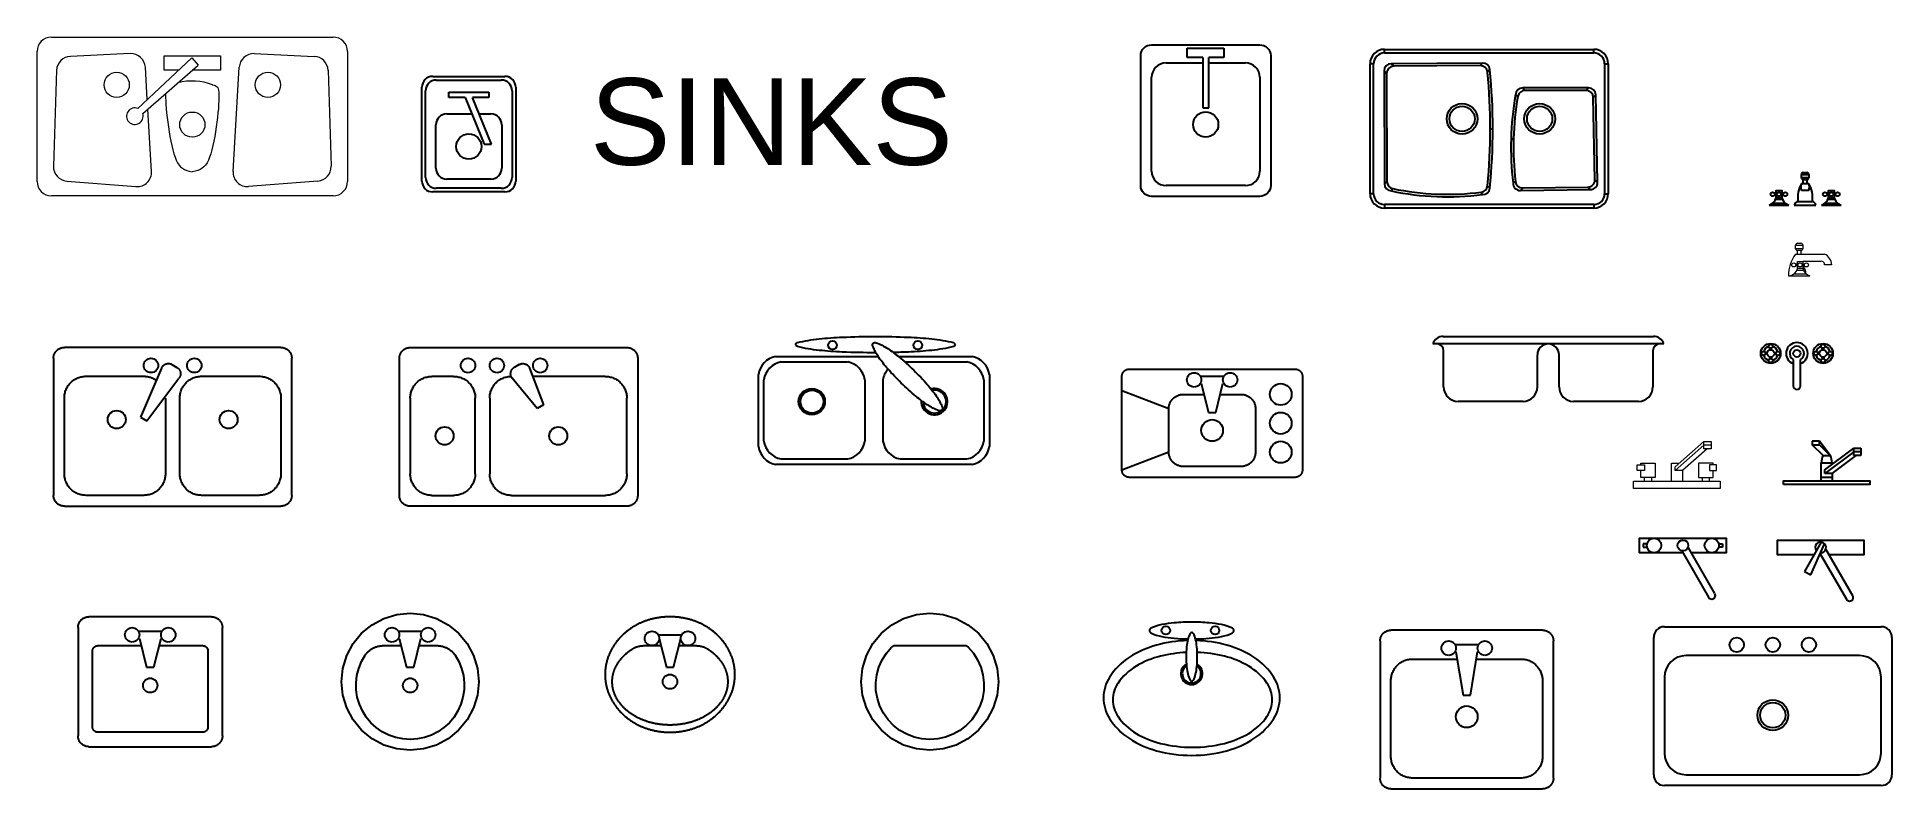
# Model space of a CAD drawing. Header units: centimetres. Extents: x 3623 to 4276, y 1247 to 1512.
import ezdxf

# ---------------------------------------------------------------- set-up
doc = ezdxf.new("R2010")
doc.units = ezdxf.units.CM
doc.header["$LTSCALE"] = 25.4
doc.header["$PDMODE"] = 1
doc.header["$PDSIZE"] = -2
doc.layers.add('None', color=7, linetype='Continuous', lineweight=0)
doc.styles.add('Arial', font='arial.ttf')

msp = doc.modelspace()

# ---------------------------------------------------------------- texts
at = {"insert": (3817.49, 1497.4), "char_height": 30.48, "attachment_point": 1, "line_spacing_factor": 0.966482, "style": 'Arial'}
msp.add_mtext('SINKS', dxfattribs=at)

# ---------------------------------------------------------------- blocks, each defined once
blk = doc.blocks.new('15PLAV05')
for points in [[(48.26, 0, 0), (47.8, -4.71, 0), (46.42, -9.23, 0), (44.19, -13.41, 0), (41.19, -17.06, 0), (37.54, -20.06, 0), (33.36, -22.29, 0), (28.84, -23.67, 0), (24.13, -24.13, 0), (19.42, -23.67, 0), (14.9, -22.29, 0), (10.72, -20.06, 0), (7.07, -17.06, 0), (4.07, -13.41, 0), (1.84, -9.23, 0), (0.46, -4.71, 0), (0, 0, 0), (0.46, 4.71, 0), (1.84, 9.23, 0), (4.07, 13.41, 0), (7.07, 17.06, 0), (10.72, 20.06, 0), (14.9, 22.29, 0), (19.42, 23.67, 0), (24.13, 24.13, 0), (28.84, 23.67, 0), (33.36, 22.29, 0), (37.54, 20.06, 0), (41.19, 17.06, 0), (44.19, 13.41, 0), (46.42, 9.23, 0), (47.8, 4.71, 0), (48.26, 0, 0)], [(11.43, 9.5, 0), (11.43, 9.74, 0), (11.44, 9.97, 0), (11.46, 10.2, 0), (11.49, 10.44, 0), (11.52, 10.67, 0), (11.56, 10.9, 0), (11.61, 11.13, 0), (11.66, 11.36, 0), (11.72, 11.58, 0), (11.79, 11.81, 0), (11.86, 12.03, 0), (11.94, 12.25, 0), (12.03, 12.46, 0), (12.12, 12.68, 0), (12.22, 12.89, 0), (12.33, 13.1, 0), (12.44, 13.3, 0), (12.56, 13.5, 0), (12.69, 13.7, 0), (12.82, 13.89, 0), (12.96, 14.08, 0), (13.1, 14.27, 0), (13.25, 14.45, 0), (13.4, 14.62, 0), (13.56, 14.79, 0), (13.73, 14.96, 0), (13.9, 15.12, 0), (14.07, 15.27, 0), (14.25, 15.42, 0), (14.44, 15.57, 0), (14.62, 15.71, 0), (14.82, 15.84, 0)], [(14.82, 15.84, 0), (17.04, 17.12, 0), (19.42, 18.09, 0), (21.91, 18.73, 0), (24.47, 19.03, 0), (27.03, 18.98, 0), (29.57, 18.59, 0), (32.04, 17.86, 0), (34.38, 16.8, 0), (36.56, 15.44, 0), (38.54, 13.8, 0), (40.27, 11.9, 0), (41.74, 9.79, 0), (42.91, 7.51, 0), (43.76, 5.08, 0), (44.28, 2.56, 0), (44.45, 0, 0), (44.28, -2.56, 0), (43.76, -5.08, 0), (42.91, -7.51, 0), (41.74, -9.79, 0), (40.27, -11.9, 0), (38.54, -13.8, 0), (36.56, -15.44, 0), (34.38, -16.8, 0), (32.04, -17.86, 0), (29.57, -18.59, 0), (27.03, -18.98, 0), (24.47, -19.03, 0), (21.91, -18.73, 0), (19.42, -18.09, 0), (17.04, -17.12, 0), (14.82, -15.84, 0)], [(10.16, 6.35, 0), (10.11, 5.85, 0), (9.97, 5.38, 0), (9.73, 4.94, 0), (9.42, 4.55, 0), (9.03, 4.24, 0), (8.59, 4, 0), (8.12, 3.86, 0), (7.62, 3.81, 0), (7.12, 3.86, 0), (6.65, 4, 0), (6.21, 4.24, 0), (5.82, 4.55, 0), (5.51, 4.94, 0), (5.27, 5.38, 0), (5.13, 5.85, 0), (5.08, 6.35, 0), (5.13, 6.85, 0), (5.27, 7.32, 0), (5.51, 7.76, 0), (5.82, 8.15, 0), (6.21, 8.46, 0), (6.65, 8.7, 0), (7.12, 8.84, 0), (7.62, 8.89, 0), (8.12, 8.84, 0), (8.59, 8.7, 0), (9.03, 8.46, 0), (9.42, 8.15, 0), (9.73, 7.76, 0), (9.97, 7.32, 0), (10.11, 6.85, 0), (10.16, 6.35, 0)], [(11.43, 3.17, 0), (11.43, 9.5, 0)], [(6.35, -3.81, 0), (6.35, 3.81, 0)], [(19.05, 1.27, 0), (8.89, 3.81, 0)], [(19.05, -1.27, 0), (19.05, 1.27, 0)], [(27.94, 0, 0), (27.89, -0.5, 0), (27.75, -0.97, 0), (27.51, -1.41, 0), (27.2, -1.8, 0), (26.81, -2.11, 0), (26.37, -2.35, 0), (25.9, -2.49, 0), (25.4, -2.54, 0), (24.9, -2.49, 0), (24.43, -2.35, 0), (23.99, -2.11, 0), (23.6, -1.8, 0), (23.29, -1.41, 0), (23.05, -0.97, 0), (22.91, -0.5, 0), (22.86, 0, 0), (22.91, 0.5, 0), (23.05, 0.97, 0), (23.29, 1.41, 0), (23.6, 1.8, 0), (23.99, 2.11, 0), (24.43, 2.35, 0), (24.9, 2.49, 0), (25.4, 2.54, 0), (25.9, 2.49, 0), (26.37, 2.35, 0), (26.81, 2.11, 0), (27.2, 1.8, 0), (27.51, 1.41, 0), (27.75, 0.97, 0), (27.89, 0.5, 0), (27.94, 0, 0)], [(10.16, -6.35, 0), (10.11, -6.85, 0), (9.97, -7.32, 0), (9.73, -7.76, 0), (9.42, -8.15, 0), (9.03, -8.46, 0), (8.59, -8.7, 0), (8.12, -8.84, 0), (7.62, -8.89, 0), (7.12, -8.84, 0), (6.65, -8.7, 0), (6.21, -8.46, 0), (5.82, -8.15, 0), (5.51, -7.76, 0), (5.27, -7.32, 0), (5.13, -6.85, 0), (5.08, -6.35, 0), (5.13, -5.85, 0), (5.27, -5.38, 0), (5.51, -4.94, 0), (5.82, -4.55, 0), (6.21, -4.24, 0), (6.65, -4, 0), (7.12, -3.86, 0), (7.62, -3.81, 0), (8.12, -3.86, 0), (8.59, -4, 0), (9.03, -4.24, 0), (9.42, -4.55, 0), (9.73, -4.94, 0), (9.97, -5.38, 0), (10.11, -5.85, 0), (10.16, -6.35, 0)], [(8.89, -3.81, 0), (19.05, -1.27, 0)], [(11.43, -9.5, 0), (11.43, -3.17, 0)], [(14.82, -15.84, 0), (14.62, -15.71, 0), (14.44, -15.57, 0), (14.25, -15.42, 0), (14.07, -15.27, 0), (13.9, -15.12, 0), (13.73, -14.96, 0), (13.56, -14.79, 0), (13.4, -14.62, 0), (13.25, -14.45, 0), (13.1, -14.27, 0), (12.96, -14.08, 0), (12.82, -13.89, 0), (12.69, -13.7, 0), (12.56, -13.5, 0), (12.44, -13.3, 0), (12.33, -13.1, 0), (12.22, -12.89, 0), (12.12, -12.68, 0), (12.03, -12.46, 0), (11.94, -12.25, 0), (11.86, -12.03, 0), (11.79, -11.81, 0), (11.72, -11.58, 0), (11.66, -11.36, 0), (11.61, -11.13, 0), (11.56, -10.9, 0), (11.52, -10.67, 0), (11.49, -10.44, 0), (11.46, -10.2, 0), (11.44, -9.97, 0), (11.43, -9.74, 0), (11.43, -9.5, 0)]]:
    blk.add_polyline3d(points)
blk = doc.blocks.new('15PLAV06')
for points in [[(0, 21.59, 0), (0, 21.78, 0), (0.02, 21.96, 0), (0.04, 22.15, 0), (0.07, 22.33, 0), (0.11, 22.52, 0), (0.16, 22.7, 0), (0.22, 22.87, 0), (0.29, 23.05, 0), (0.37, 23.22, 0), (0.45, 23.39, 0), (0.54, 23.55, 0), (0.64, 23.71, 0), (0.75, 23.86, 0), (0.86, 24.01, 0), (0.99, 24.15, 0), (1.12, 24.28, 0), (1.25, 24.41, 0), (1.39, 24.54, 0), (1.54, 24.65, 0), (1.69, 24.76, 0), (1.85, 24.86, 0), (2.01, 24.95, 0), (2.18, 25.03, 0), (2.35, 25.11, 0), (2.53, 25.18, 0), (2.7, 25.24, 0), (2.88, 25.29, 0), (3.07, 25.33, 0), (3.25, 25.36, 0), (3.44, 25.38, 0), (3.62, 25.4, 0), (3.81, 25.4, 0)], [(0, 21.59, 0), (0, -21.59, 0)], [(41.91, 25.4, 0), (3.81, 25.4, 0)], [(10.16, 18.41, 0), (10.16, 18.51, 0), (10.17, 18.6, 0), (10.18, 18.69, 0), (10.2, 18.79, 0), (10.22, 18.88, 0), (10.24, 18.97, 0), (10.27, 19.06, 0), (10.31, 19.14, 0), (10.34, 19.23, 0), (10.38, 19.31, 0), (10.43, 19.39, 0), (10.48, 19.47, 0), (10.53, 19.55, 0), (10.59, 19.62, 0), (10.65, 19.69, 0), (10.72, 19.76, 0), (10.79, 19.83, 0), (10.86, 19.89, 0), (10.93, 19.95, 0), (11.01, 20, 0), (11.09, 20.05, 0), (11.17, 20.1, 0), (11.25, 20.14, 0), (11.34, 20.17, 0), (11.42, 20.21, 0), (11.51, 20.24, 0), (11.6, 20.26, 0), (11.69, 20.28, 0), (11.79, 20.3, 0), (11.88, 20.31, 0), (11.97, 20.32, 0), (12.06, 20.32, 0)], [(12.06, 20.32, 0), (38.73, 20.32, 0)], [(38.73, 20.32, 0), (38.83, 20.32, 0), (38.92, 20.31, 0), (39.01, 20.3, 0), (39.11, 20.28, 0), (39.2, 20.26, 0), (39.29, 20.24, 0), (39.38, 20.21, 0), (39.46, 20.17, 0), (39.55, 20.14, 0), (39.63, 20.1, 0), (39.71, 20.05, 0), (39.79, 20, 0), (39.87, 19.95, 0), (39.94, 19.89, 0), (40.01, 19.83, 0), (40.08, 19.76, 0), (40.15, 19.69, 0), (40.21, 19.62, 0), (40.27, 19.55, 0), (40.32, 19.47, 0), (40.37, 19.39, 0), (40.42, 19.31, 0), (40.46, 19.23, 0), (40.49, 19.14, 0), (40.53, 19.06, 0), (40.56, 18.97, 0), (40.58, 18.88, 0), (40.6, 18.79, 0), (40.62, 18.69, 0), (40.63, 18.6, 0), (40.64, 18.51, 0), (40.64, 18.41, 0)], [(41.91, 25.4, 0), (42.1, 25.4, 0), (42.28, 25.38, 0), (42.47, 25.36, 0), (42.65, 25.33, 0), (42.84, 25.29, 0), (43.02, 25.24, 0), (43.19, 25.18, 0), (43.37, 25.11, 0), (43.54, 25.03, 0), (43.71, 24.95, 0), (43.87, 24.86, 0), (44.03, 24.76, 0), (44.18, 24.65, 0), (44.33, 24.54, 0), (44.47, 24.41, 0), (44.6, 24.28, 0), (44.73, 24.15, 0), (44.86, 24.01, 0), (44.97, 23.86, 0), (45.08, 23.71, 0), (45.18, 23.55, 0), (45.27, 23.39, 0), (45.35, 23.22, 0), (45.43, 23.05, 0), (45.5, 22.87, 0), (45.56, 22.7, 0), (45.61, 22.52, 0), (45.65, 22.33, 0), (45.68, 22.15, 0), (45.7, 21.96, 0), (45.72, 21.78, 0), (45.72, 21.59, 0)], [(45.72, -21.59, 0), (45.72, 21.59, 0)], [(10.16, 3.17, 0), (10.16, 18.41, 0)], [(40.64, 18.41, 0), (40.64, -18.41, 0)], [(8.89, 6.35, 0), (8.84, 5.85, 0), (8.7, 5.38, 0), (8.46, 4.94, 0), (8.15, 4.55, 0), (7.76, 4.24, 0), (7.32, 4, 0), (6.85, 3.86, 0), (6.35, 3.81, 0), (5.85, 3.86, 0), (5.38, 4, 0), (4.94, 4.24, 0), (4.55, 4.55, 0), (4.24, 4.94, 0), (4, 5.38, 0), (3.86, 5.85, 0), (3.81, 6.35, 0), (3.86, 6.85, 0), (4, 7.32, 0), (4.24, 7.76, 0), (4.55, 8.15, 0), (4.94, 8.46, 0), (5.38, 8.7, 0), (5.85, 8.84, 0), (6.35, 8.89, 0), (6.85, 8.84, 0), (7.32, 8.7, 0), (7.76, 8.46, 0), (8.15, 8.15, 0), (8.46, 7.76, 0), (8.7, 7.32, 0), (8.84, 6.85, 0), (8.89, 6.35, 0)], [(5.08, -3.81, 0), (5.08, 3.81, 0)], [(17.78, 1.27, 0), (7.62, 3.81, 0)], [(17.78, -1.27, 0), (17.78, 1.27, 0)], [(26.67, 0, 0), (26.62, -0.5, 0), (26.48, -0.97, 0), (26.24, -1.41, 0), (25.93, -1.8, 0), (25.54, -2.11, 0), (25.1, -2.35, 0), (24.63, -2.49, 0), (24.13, -2.54, 0), (23.63, -2.49, 0), (23.16, -2.35, 0), (22.72, -2.11, 0), (22.33, -1.8, 0), (22.02, -1.41, 0), (21.78, -0.97, 0), (21.64, -0.5, 0), (21.59, 0, 0), (21.64, 0.5, 0), (21.78, 0.97, 0), (22.02, 1.41, 0), (22.33, 1.8, 0), (22.72, 2.11, 0), (23.16, 2.35, 0), (23.63, 2.49, 0), (24.13, 2.54, 0), (24.63, 2.49, 0), (25.1, 2.35, 0), (25.54, 2.11, 0), (25.93, 1.8, 0), (26.24, 1.41, 0), (26.48, 0.97, 0), (26.62, 0.5, 0), (26.67, 0, 0)], [(8.89, -6.35, 0), (8.84, -6.85, 0), (8.7, -7.32, 0), (8.46, -7.76, 0), (8.15, -8.15, 0), (7.76, -8.46, 0), (7.32, -8.7, 0), (6.85, -8.84, 0), (6.35, -8.89, 0), (5.85, -8.84, 0), (5.38, -8.7, 0), (4.94, -8.46, 0), (4.55, -8.15, 0), (4.24, -7.76, 0), (4, -7.32, 0), (3.86, -6.85, 0), (3.81, -6.35, 0), (3.86, -5.85, 0), (4, -5.38, 0), (4.24, -4.94, 0), (4.55, -4.55, 0), (4.94, -4.24, 0), (5.38, -4, 0), (5.85, -3.86, 0), (6.35, -3.81, 0), (6.85, -3.86, 0), (7.32, -4, 0), (7.76, -4.24, 0), (8.15, -4.55, 0), (8.46, -4.94, 0), (8.7, -5.38, 0), (8.84, -5.85, 0), (8.89, -6.35, 0)], [(7.62, -3.81, 0), (17.78, -1.27, 0)], [(10.16, -18.41, 0), (10.16, -3.17, 0)], [(12.06, -20.32, 0), (11.97, -20.32, 0), (11.88, -20.31, 0), (11.79, -20.3, 0), (11.69, -20.28, 0), (11.6, -20.26, 0), (11.51, -20.24, 0), (11.42, -20.21, 0), (11.34, -20.17, 0), (11.25, -20.14, 0), (11.17, -20.1, 0), (11.09, -20.05, 0), (11.01, -20, 0), (10.93, -19.95, 0), (10.86, -19.89, 0), (10.79, -19.83, 0), (10.72, -19.76, 0), (10.65, -19.69, 0), (10.59, -19.62, 0), (10.53, -19.55, 0), (10.48, -19.47, 0), (10.43, -19.39, 0), (10.38, -19.31, 0), (10.34, -19.23, 0), (10.31, -19.14, 0), (10.27, -19.06, 0), (10.24, -18.97, 0), (10.22, -18.88, 0), (10.2, -18.79, 0), (10.18, -18.69, 0), (10.17, -18.6, 0), (10.16, -18.51, 0), (10.16, -18.41, 0)], [(40.64, -18.41, 0), (40.64, -18.51, 0), (40.63, -18.6, 0), (40.62, -18.69, 0), (40.6, -18.79, 0), (40.58, -18.88, 0), (40.56, -18.97, 0), (40.53, -19.06, 0), (40.49, -19.14, 0), (40.46, -19.23, 0), (40.42, -19.31, 0), (40.37, -19.39, 0), (40.32, -19.47, 0), (40.27, -19.55, 0), (40.21, -19.62, 0), (40.15, -19.69, 0), (40.08, -19.76, 0), (40.01, -19.83, 0), (39.94, -19.89, 0), (39.87, -19.95, 0), (39.79, -20, 0), (39.71, -20.05, 0), (39.63, -20.1, 0), (39.55, -20.14, 0), (39.46, -20.17, 0), (39.38, -20.21, 0), (39.29, -20.24, 0), (39.2, -20.26, 0), (39.11, -20.28, 0), (39.01, -20.3, 0), (38.92, -20.31, 0), (38.83, -20.32, 0), (38.73, -20.32, 0)], [(3.81, -25.4, 0), (3.62, -25.4, 0), (3.44, -25.38, 0), (3.25, -25.36, 0), (3.07, -25.33, 0), (2.88, -25.29, 0), (2.7, -25.24, 0), (2.53, -25.18, 0), (2.35, -25.11, 0), (2.18, -25.03, 0), (2.01, -24.95, 0), (1.85, -24.86, 0), (1.69, -24.76, 0), (1.54, -24.65, 0), (1.39, -24.54, 0), (1.25, -24.41, 0), (1.12, -24.28, 0), (0.99, -24.15, 0), (0.86, -24.01, 0), (0.75, -23.86, 0), (0.64, -23.71, 0), (0.54, -23.55, 0), (0.45, -23.39, 0), (0.37, -23.22, 0), (0.29, -23.05, 0), (0.22, -22.87, 0), (0.16, -22.7, 0), (0.11, -22.52, 0), (0.07, -22.33, 0), (0.04, -22.15, 0), (0.02, -21.96, 0), (0, -21.78, 0), (0, -21.59, 0)], [(3.81, -25.4, 0), (41.91, -25.4, 0)], [(38.73, -20.32, 0), (12.06, -20.32, 0)], [(45.72, -21.59, 0), (45.72, -21.78, 0), (45.7, -21.96, 0), (45.68, -22.15, 0), (45.65, -22.33, 0), (45.61, -22.52, 0), (45.56, -22.7, 0), (45.5, -22.87, 0), (45.43, -23.05, 0), (45.35, -23.22, 0), (45.27, -23.39, 0), (45.18, -23.55, 0), (45.08, -23.71, 0), (44.97, -23.86, 0), (44.86, -24.01, 0), (44.73, -24.15, 0), (44.6, -24.28, 0), (44.47, -24.41, 0), (44.33, -24.54, 0), (44.18, -24.65, 0), (44.03, -24.76, 0), (43.87, -24.86, 0), (43.71, -24.95, 0), (43.54, -25.03, 0), (43.37, -25.11, 0), (43.19, -25.18, 0), (43.02, -25.24, 0), (42.84, -25.29, 0), (42.65, -25.33, 0), (42.47, -25.36, 0), (42.28, -25.38, 0), (42.1, -25.4, 0), (41.91, -25.4, 0)]]:
    blk.add_polyline3d(points)
blk = doc.blocks.new('15PLAV02')
for points in [[(48.26, 0, 0), (47.8, -4.71, 0), (46.42, -9.23, 0), (44.19, -13.41, 0), (41.19, -17.06, 0), (37.54, -20.06, 0), (33.36, -22.29, 0), (28.84, -23.67, 0), (24.13, -24.13, 0), (19.42, -23.67, 0), (14.9, -22.29, 0), (10.72, -20.06, 0), (7.07, -17.06, 0), (4.07, -13.41, 0), (1.84, -9.23, 0), (0.46, -4.71, 0), (0, 0, 0), (0.46, 4.71, 0), (1.84, 9.23, 0), (4.07, 13.41, 0), (7.07, 17.06, 0), (10.72, 20.06, 0), (14.9, 22.29, 0), (19.42, 23.67, 0), (24.13, 24.13, 0), (28.84, 23.67, 0), (33.36, 22.29, 0), (37.54, 20.06, 0), (41.19, 17.06, 0), (44.19, 13.41, 0), (46.42, 9.23, 0), (47.8, 4.71, 0), (48.26, 0, 0)], [(11.43, 12.7, 0), (11.93, 13.47, 0)], [(11.93, 13.47, 0), (14.05, 15.3, 0), (16.42, 16.8, 0), (18.98, 17.94, 0), (21.68, 18.68, 0), (24.47, 19.03, 0), (27.27, 18.96, 0), (30.03, 18.48, 0), (32.69, 17.6, 0), (35.19, 16.34, 0), (37.49, 14.73, 0), (39.52, 12.79, 0), (41.24, 10.58, 0), (42.62, 8.14, 0), (43.63, 5.53, 0), (44.24, 2.8, 0), (44.45, 0, 0), (44.24, -2.8, 0), (43.63, -5.53, 0), (42.62, -8.14, 0), (41.24, -10.58, 0), (39.52, -12.79, 0), (37.49, -14.73, 0), (35.19, -16.34, 0), (32.69, -17.6, 0), (30.03, -18.48, 0), (27.27, -18.96, 0), (24.47, -19.03, 0), (21.68, -18.68, 0), (18.98, -17.94, 0), (16.42, -16.8, 0), (14.05, -15.3, 0), (11.93, -13.47, 0)], [(11.43, -12.7, 0), (11.43, 12.7, 0)], [(11.43, -12.7, 0), (11.93, -13.47, 0)]]:
    blk.add_polyline3d(points)
blk = doc.blocks.new('15PLAV04')
for points in [[(20.32, 22.86, 0), (20.07, 22.86, 0), (19.83, 22.85, 0), (19.58, 22.84, 0), (19.33, 22.83, 0), (19.09, 22.82, 0), (18.84, 22.8, 0), (18.59, 22.78, 0), (18.35, 22.75, 0), (18.1, 22.72, 0), (17.86, 22.69, 0), (17.61, 22.66, 0), (17.37, 22.62, 0), (17.13, 22.58, 0), (16.88, 22.53, 0), (16.64, 22.48, 0), (16.4, 22.43, 0), (16.16, 22.38, 0), (15.92, 22.32, 0), (15.68, 22.26, 0), (15.44, 22.19, 0), (15.2, 22.12, 0), (14.97, 22.05, 0), (14.73, 21.98, 0), (14.5, 21.9, 0), (14.26, 21.82, 0), (14.03, 21.73, 0), (13.8, 21.65, 0), (13.57, 21.56, 0), (13.34, 21.46, 0), (13.12, 21.37, 0), (12.89, 21.27, 0), (12.66, 21.16, 0), (12.43, 21.05, 0), (12.19, 20.94, 0), (11.96, 20.82, 0), (11.72, 20.69, 0), (11.49, 20.57, 0), (11.26, 20.44, 0), (11.03, 20.31, 0), (10.8, 20.18, 0), (10.58, 20.04, 0), (10.35, 19.9, 0), (10.13, 19.76, 0), (9.91, 19.62, 0), (9.69, 19.47, 0), (9.48, 19.32, 0), (9.26, 19.16, 0), (9.05, 19.01, 0), (8.84, 18.85, 0), (8.63, 18.69, 0), (8.43, 18.52, 0), (8.22, 18.36, 0), (8.02, 18.19, 0), (7.82, 18.02, 0), (7.62, 17.84, 0), (7.43, 17.67, 0), (7.24, 17.49, 0), (7.05, 17.3, 0), (6.86, 17.12, 0), (6.67, 16.93, 0), (6.49, 16.74, 0), (6.31, 16.55, 0), (6.13, 16.36, 0), (5.95, 16.16, 0), (5.78, 15.96, 0), (5.6, 15.76, 0), (5.43, 15.56, 0), (5.26, 15.35, 0), (5.09, 15.14, 0), (4.93, 14.93, 0), (4.77, 14.72, 0), (4.61, 14.5, 0), (4.45, 14.29, 0), (4.3, 14.07, 0), (4.14, 13.85, 0), (3.99, 13.63, 0), (3.85, 13.4, 0), (3.7, 13.18, 0), (3.56, 12.95, 0), (3.42, 12.72, 0), (3.29, 12.49, 0), (3.15, 12.26, 0), (3.02, 12.03, 0), (2.9, 11.79, 0), (2.77, 11.55, 0), (2.65, 11.32, 0), (2.53, 11.08, 0), (2.41, 10.84, 0), (2.3, 10.6, 0), (2.19, 10.35, 0), (2.08, 10.11, 0), (1.97, 9.86, 0), (1.87, 9.62, 0), (1.77, 9.37, 0), (1.67, 9.12, 0), (1.58, 8.87, 0), (1.48, 8.6, 0), (1.39, 8.33, 0), (1.3, 8.07, 0), (1.21, 7.8, 0), (1.13, 7.53, 0), (1.05, 7.26, 0), (0.97, 6.98, 0), (0.89, 6.71, 0), (0.82, 6.44, 0), (0.75, 6.16, 0), (0.68, 5.89, 0), (0.62, 5.61, 0), (0.56, 5.34, 0), (0.5, 5.06, 0), (0.45, 4.78, 0), (0.4, 4.5, 0), (0.35, 4.23, 0), (0.31, 3.95, 0), (0.26, 3.67, 0), (0.22, 3.39, 0), (0.19, 3.1, 0), (0.16, 2.82, 0), (0.13, 2.54, 0), (0.1, 2.26, 0), (0.08, 1.98, 0), (0.06, 1.7, 0), (0.04, 1.41, 0), (0.02, 1.13, 0), (0.01, 0.85, 0), (0.01, 0.57, 0), (0, 0.28, 0), (0, 0, 0), (0, 0, 0), (0, 0, 0), (0, -0.28, 0), (0.01, -0.57, 0), (0.01, -0.85, 0), (0.02, -1.13, 0), (0.04, -1.41, 0), (0.06, -1.7, 0), (0.08, -1.98, 0), (0.1, -2.26, 0), (0.13, -2.54, 0), (0.16, -2.82, 0), (0.19, -3.1, 0), (0.22, -3.39, 0), (0.26, -3.67, 0), (0.31, -3.95, 0), (0.35, -4.23, 0), (0.4, -4.5, 0), (0.45, -4.78, 0), (0.5, -5.06, 0), (0.56, -5.34, 0), (0.62, -5.61, 0), (0.68, -5.89, 0), (0.75, -6.16, 0), (0.82, -6.44, 0), (0.89, -6.71, 0), (0.97, -6.98, 0), (1.05, -7.26, 0), (1.13, -7.53, 0), (1.21, -7.8, 0), (1.3, -8.07, 0), (1.39, -8.33, 0), (1.48, -8.6, 0), (1.58, -8.87, 0), (1.67, -9.12, 0), (1.77, -9.37, 0), (1.87, -9.62, 0), (1.97, -9.86, 0), (2.08, -10.11, 0), (2.19, -10.35, 0), (2.3, -10.6, 0), (2.41, -10.84, 0), (2.53, -11.08, 0), (2.65, -11.32, 0), (2.77, -11.55, 0), (2.9, -11.79, 0), (3.02, -12.03, 0), (3.15, -12.26, 0), (3.29, -12.49, 0), (3.42, -12.72, 0), (3.56, -12.95, 0), (3.7, -13.18, 0), (3.85, -13.4, 0), (3.99, -13.63, 0), (4.14, -13.85, 0), (4.3, -14.07, 0), (4.45, -14.29, 0), (4.61, -14.5, 0), (4.77, -14.72, 0), (4.93, -14.93, 0), (5.09, -15.14, 0), (5.26, -15.35, 0), (5.43, -15.56, 0), (5.6, -15.76, 0), (5.78, -15.96, 0), (5.95, -16.16, 0), (6.13, -16.36, 0), (6.31, -16.55, 0), (6.49, -16.74, 0), (6.67, -16.93, 0), (6.86, -17.12, 0), (7.05, -17.3, 0), (7.24, -17.49, 0), (7.43, -17.67, 0), (7.62, -17.84, 0), (7.82, -18.02, 0), (8.02, -18.19, 0), (8.22, -18.36, 0), (8.43, -18.52, 0), (8.63, -18.69, 0), (8.84, -18.85, 0), (9.05, -19.01, 0), (9.26, -19.16, 0), (9.48, -19.32, 0), (9.69, -19.47, 0), (9.91, -19.62, 0), (10.13, -19.76, 0), (10.35, -19.9, 0), (10.58, -20.04, 0), (10.8, -20.18, 0), (11.03, -20.31, 0), (11.26, -20.44, 0), (11.49, -20.57, 0), (11.72, -20.69, 0), (11.96, -20.82, 0), (12.19, -20.94, 0), (12.43, -21.05, 0), (12.66, -21.16, 0), (12.89, -21.27, 0), (13.12, -21.37, 0), (13.34, -21.46, 0), (13.57, -21.56, 0), (13.8, -21.65, 0), (14.03, -21.73, 0), (14.26, -21.82, 0), (14.5, -21.9, 0), (14.73, -21.98, 0), (14.97, -22.05, 0), (15.2, -22.12, 0), (15.44, -22.19, 0), (15.68, -22.26, 0), (15.92, -22.32, 0), (16.16, -22.38, 0), (16.4, -22.43, 0), (16.64, -22.48, 0), (16.88, -22.53, 0), (17.13, -22.58, 0), (17.37, -22.62, 0), (17.61, -22.66, 0), (17.86, -22.69, 0), (18.1, -22.72, 0), (18.35, -22.75, 0), (18.59, -22.78, 0), (18.84, -22.8, 0), (19.09, -22.82, 0), (19.33, -22.83, 0), (19.58, -22.84, 0), (19.83, -22.85, 0), (20.07, -22.86, 0), (20.32, -22.86, 0), (20.57, -22.86, 0), (20.81, -22.85, 0), (21.06, -22.84, 0), (21.31, -22.83, 0), (21.55, -22.82, 0), (21.8, -22.8, 0), (22.05, -22.78, 0), (22.29, -22.75, 0), (22.54, -22.72, 0), (22.78, -22.69, 0), (23.03, -22.66, 0), (23.27, -22.62, 0), (23.51, -22.58, 0), (23.76, -22.53, 0), (24, -22.48, 0), (24.24, -22.43, 0), (24.48, -22.38, 0), (24.72, -22.32, 0), (24.96, -22.26, 0), (25.2, -22.19, 0), (25.44, -22.12, 0), (25.67, -22.05, 0), (25.91, -21.98, 0), (26.14, -21.9, 0), (26.38, -21.82, 0), (26.61, -21.73, 0), (26.84, -21.65, 0), (27.07, -21.56, 0), (27.3, -21.46, 0), (27.52, -21.37, 0), (27.75, -21.27, 0), (27.98, -21.16, 0), (28.21, -21.05, 0), (28.45, -20.94, 0), (28.68, -20.82, 0), (28.92, -20.69, 0), (29.15, -20.57, 0), (29.38, -20.44, 0), (29.61, -20.31, 0), (29.84, -20.18, 0), (30.06, -20.04, 0), (30.29, -19.9, 0), (30.51, -19.76, 0), (30.73, -19.62, 0), (30.95, -19.47, 0), (31.16, -19.32, 0), (31.38, -19.16, 0), (31.59, -19.01, 0), (31.8, -18.85, 0), (32.01, -18.69, 0), (32.21, -18.52, 0), (32.42, -18.36, 0), (32.62, -18.19, 0), (32.82, -18.02, 0), (33.02, -17.84, 0), (33.21, -17.67, 0), (33.4, -17.49, 0), (33.59, -17.3, 0), (33.78, -17.12, 0), (33.97, -16.93, 0), (34.15, -16.74, 0), (34.33, -16.55, 0), (34.51, -16.36, 0), (34.69, -16.16, 0), (34.86, -15.96, 0), (35.04, -15.76, 0), (35.21, -15.56, 0), (35.38, -15.35, 0), (35.55, -15.14, 0), (35.71, -14.93, 0), (35.87, -14.72, 0), (36.03, -14.5, 0), (36.19, -14.29, 0), (36.34, -14.07, 0), (36.5, -13.85, 0), (36.65, -13.63, 0), (36.79, -13.4, 0), (36.94, -13.18, 0), (37.08, -12.95, 0), (37.22, -12.72, 0), (37.35, -12.49, 0), (37.49, -12.26, 0), (37.62, -12.03, 0), (37.74, -11.79, 0), (37.87, -11.55, 0), (37.99, -11.32, 0), (38.11, -11.08, 0), (38.23, -10.84, 0), (38.34, -10.6, 0), (38.45, -10.35, 0), (38.56, -10.11, 0), (38.67, -9.86, 0), (38.77, -9.62, 0), (38.87, -9.37, 0), (38.97, -9.12, 0), (39.06, -8.87, 0), (39.16, -8.6, 0), (39.25, -8.33, 0), (39.34, -8.07, 0), (39.43, -7.8, 0), (39.51, -7.53, 0), (39.59, -7.26, 0), (39.67, -6.98, 0), (39.75, -6.71, 0), (39.82, -6.44, 0), (39.89, -6.16, 0), (39.96, -5.89, 0), (40.02, -5.61, 0), (40.08, -5.34, 0), (40.14, -5.06, 0), (40.19, -4.78, 0), (40.24, -4.5, 0), (40.29, -4.23, 0), (40.33, -3.95, 0), (40.38, -3.67, 0), (40.42, -3.39, 0), (40.45, -3.1, 0), (40.48, -2.82, 0), (40.51, -2.54, 0), (40.54, -2.26, 0), (40.56, -1.98, 0), (40.58, -1.7, 0), (40.6, -1.41, 0), (40.62, -1.13, 0), (40.63, -0.85, 0), (40.63, -0.57, 0), (40.64, -0.28, 0), (40.64, 0, 0), (40.64, 0, 0), (40.64, 0.28, 0), (40.63, 0.57, 0), (40.63, 0.85, 0), (40.62, 1.13, 0), (40.6, 1.41, 0), (40.58, 1.7, 0), (40.56, 1.98, 0), (40.54, 2.26, 0), (40.51, 2.54, 0), (40.48, 2.82, 0), (40.45, 3.1, 0), (40.42, 3.39, 0), (40.38, 3.67, 0), (40.33, 3.95, 0), (40.29, 4.23, 0), (40.24, 4.5, 0), (40.19, 4.78, 0), (40.14, 5.06, 0), (40.08, 5.34, 0), (40.02, 5.61, 0), (39.96, 5.89, 0), (39.89, 6.16, 0), (39.82, 6.44, 0), (39.75, 6.71, 0), (39.67, 6.98, 0), (39.59, 7.26, 0), (39.51, 7.53, 0), (39.43, 7.8, 0), (39.34, 8.07, 0), (39.25, 8.33, 0), (39.16, 8.6, 0), (39.06, 8.87, 0), (38.97, 9.12, 0), (38.87, 9.37, 0), (38.77, 9.62, 0), (38.67, 9.86, 0), (38.56, 10.11, 0), (38.45, 10.35, 0), (38.34, 10.6, 0), (38.23, 10.84, 0), (38.11, 11.08, 0), (37.99, 11.32, 0), (37.87, 11.55, 0), (37.74, 11.79, 0), (37.62, 12.03, 0), (37.49, 12.26, 0), (37.35, 12.49, 0), (37.22, 12.72, 0), (37.08, 12.95, 0), (36.94, 13.18, 0), (36.79, 13.4, 0), (36.65, 13.63, 0), (36.5, 13.85, 0), (36.34, 14.07, 0), (36.19, 14.29, 0), (36.03, 14.5, 0), (35.87, 14.72, 0), (35.71, 14.93, 0), (35.55, 15.14, 0), (35.38, 15.35, 0), (35.21, 15.56, 0), (35.04, 15.76, 0), (34.86, 15.96, 0), (34.69, 16.16, 0), (34.51, 16.36, 0), (34.33, 16.55, 0), (34.15, 16.74, 0), (33.97, 16.93, 0), (33.78, 17.12, 0), (33.59, 17.3, 0), (33.4, 17.49, 0), (33.21, 17.67, 0), (33.02, 17.84, 0), (32.82, 18.02, 0), (32.62, 18.19, 0), (32.42, 18.36, 0), (32.21, 18.52, 0), (32.01, 18.69, 0), (31.8, 18.85, 0), (31.59, 19.01, 0), (31.38, 19.16, 0), (31.16, 19.32, 0), (30.95, 19.47, 0), (30.73, 19.62, 0), (30.51, 19.76, 0), (30.29, 19.9, 0), (30.06, 20.04, 0), (29.84, 20.18, 0), (29.61, 20.31, 0), (29.38, 20.44, 0), (29.15, 20.57, 0), (28.92, 20.69, 0), (28.68, 20.82, 0), (28.45, 20.94, 0), (28.21, 21.05, 0), (27.98, 21.16, 0), (27.75, 21.27, 0), (27.52, 21.37, 0), (27.3, 21.46, 0), (27.07, 21.56, 0), (26.84, 21.65, 0), (26.61, 21.73, 0), (26.38, 21.82, 0), (26.14, 21.9, 0), (25.91, 21.98, 0), (25.67, 22.05, 0), (25.44, 22.12, 0), (25.2, 22.19, 0), (24.96, 22.26, 0), (24.72, 22.32, 0), (24.48, 22.38, 0), (24.24, 22.43, 0), (24, 22.48, 0), (23.76, 22.53, 0), (23.51, 22.58, 0), (23.27, 22.62, 0), (23.03, 22.66, 0), (22.78, 22.69, 0), (22.54, 22.72, 0), (22.29, 22.75, 0), (22.05, 22.78, 0), (21.8, 22.8, 0), (21.55, 22.82, 0), (21.31, 22.83, 0), (21.06, 22.84, 0), (20.81, 22.85, 0), (20.57, 22.86, 0), (20.32, 22.86, 0)], [(17.27, 18.88, 0), (17.43, 18.97, 0), (17.59, 19.05, 0), (17.75, 19.13, 0), (17.92, 19.21, 0), (18.08, 19.29, 0), (18.25, 19.36, 0), (18.42, 19.43, 0), (18.59, 19.5, 0), (18.76, 19.57, 0), (18.93, 19.63, 0), (19.1, 19.69, 0), (19.27, 19.75, 0), (19.45, 19.8, 0), (19.62, 19.86, 0), (19.8, 19.91, 0), (19.97, 19.95, 0), (20.15, 20, 0), (20.33, 20.04, 0), (20.51, 20.08, 0), (20.68, 20.11, 0), (20.86, 20.15, 0), (21.04, 20.18, 0), (21.22, 20.2, 0), (21.4, 20.23, 0), (21.59, 20.25, 0), (21.77, 20.27, 0), (21.95, 20.28, 0), (22.13, 20.3, 0), (22.31, 20.31, 0), (22.5, 20.31, 0), (22.68, 20.32, 0), (22.86, 20.32, 0)], [(22.86, 20.32, 0), (23.04, 20.32, 0), (23.22, 20.31, 0), (23.41, 20.31, 0), (23.59, 20.3, 0), (23.77, 20.28, 0), (23.95, 20.27, 0), (24.13, 20.25, 0), (24.32, 20.23, 0), (24.5, 20.2, 0), (24.68, 20.18, 0), (24.86, 20.15, 0), (25.04, 20.11, 0), (25.21, 20.08, 0), (25.39, 20.04, 0), (25.57, 20, 0), (25.75, 19.95, 0), (25.92, 19.91, 0), (26.1, 19.86, 0), (26.27, 19.8, 0), (26.45, 19.75, 0), (26.62, 19.69, 0), (26.79, 19.63, 0), (26.96, 19.57, 0), (27.13, 19.5, 0), (27.3, 19.43, 0), (27.47, 19.36, 0), (27.64, 19.29, 0), (27.8, 19.21, 0), (27.97, 19.13, 0), (28.13, 19.05, 0), (28.29, 18.97, 0), (28.45, 18.88, 0)], [(10.16, 9.23, 0), (10.16, 9.37, 0), (10.17, 9.52, 0), (10.17, 9.66, 0), (10.18, 9.8, 0), (10.19, 9.94, 0), (10.21, 10.08, 0), (10.22, 10.22, 0), (10.24, 10.36, 0), (10.27, 10.5, 0), (10.29, 10.63, 0), (10.32, 10.77, 0), (10.35, 10.91, 0), (10.38, 11.05, 0), (10.41, 11.18, 0), (10.45, 11.32, 0), (10.49, 11.46, 0), (10.53, 11.59, 0), (10.58, 11.72, 0), (10.63, 11.86, 0), (10.68, 11.99, 0), (10.73, 12.12, 0), (10.78, 12.25, 0), (10.84, 12.38, 0), (10.9, 12.51, 0), (10.96, 12.63, 0), (11.02, 12.76, 0), (11.09, 12.88, 0), (11.16, 13.01, 0), (11.23, 13.13, 0), (11.3, 13.25, 0), (11.38, 13.37, 0), (11.46, 13.48, 0)], [(11.46, 13.48, 0), (11.47, 13.51, 0), (11.49, 13.54, 0), (11.51, 13.57, 0), (11.53, 13.6, 0), (11.55, 13.62, 0), (11.57, 13.65, 0), (11.59, 13.68, 0), (11.61, 13.71, 0), (11.63, 13.74, 0), (11.65, 13.76, 0), (11.67, 13.79, 0), (11.69, 13.82, 0), (11.71, 13.85, 0), (11.72, 13.88, 0), (11.74, 13.9, 0), (11.76, 13.93, 0), (11.78, 13.96, 0), (11.8, 13.99, 0), (11.82, 14.01, 0), (11.84, 14.04, 0), (11.86, 14.07, 0), (11.88, 14.1, 0), (11.9, 14.12, 0), (11.92, 14.15, 0), (11.94, 14.18, 0), (11.96, 14.21, 0), (11.98, 14.23, 0), (12, 14.26, 0), (12.02, 14.29, 0), (12.04, 14.31, 0), (12.06, 14.34, 0), (12.08, 14.37, 0)], [(12.08, 14.37, 0), (12.21, 14.54, 0), (12.35, 14.71, 0), (12.48, 14.88, 0), (12.62, 15.05, 0), (12.76, 15.21, 0), (12.9, 15.37, 0), (13.05, 15.54, 0), (13.19, 15.7, 0), (13.34, 15.85, 0), (13.49, 16.01, 0), (13.64, 16.16, 0), (13.8, 16.31, 0), (13.96, 16.46, 0), (14.11, 16.61, 0), (14.27, 16.76, 0), (14.44, 16.9, 0), (14.6, 17.04, 0), (14.77, 17.18, 0), (14.93, 17.31, 0), (15.1, 17.45, 0), (15.28, 17.58, 0), (15.45, 17.71, 0), (15.62, 17.84, 0), (15.8, 17.96, 0), (15.98, 18.09, 0), (16.16, 18.21, 0), (16.34, 18.32, 0), (16.52, 18.44, 0), (16.71, 18.55, 0), (16.89, 18.66, 0), (17.08, 18.77, 0), (17.27, 18.88, 0)], [(28.45, 18.88, 0), (28.64, 18.77, 0), (28.83, 18.66, 0), (29.01, 18.55, 0), (29.2, 18.44, 0), (29.38, 18.32, 0), (29.56, 18.21, 0), (29.74, 18.09, 0), (29.92, 17.96, 0), (30.1, 17.84, 0), (30.27, 17.71, 0), (30.44, 17.58, 0), (30.62, 17.45, 0), (30.79, 17.31, 0), (30.95, 17.18, 0), (31.12, 17.04, 0), (31.28, 16.9, 0), (31.45, 16.76, 0), (31.61, 16.61, 0), (31.76, 16.46, 0), (31.92, 16.31, 0), (32.08, 16.16, 0), (32.23, 16.01, 0), (32.38, 15.85, 0), (32.53, 15.7, 0), (32.67, 15.54, 0), (32.82, 15.37, 0), (32.96, 15.21, 0), (33.1, 15.05, 0), (33.24, 14.88, 0), (33.37, 14.71, 0), (33.51, 14.54, 0), (33.64, 14.37, 0)], [(33.64, 14.37, 0), (33.77, 14.19, 0), (33.9, 14.01, 0), (34.03, 13.82, 0), (34.16, 13.64, 0), (34.28, 13.45, 0), (34.41, 13.27, 0), (34.53, 13.08, 0), (34.65, 12.89, 0), (34.77, 12.7, 0), (34.88, 12.51, 0), (35, 12.31, 0), (35.11, 12.12, 0), (35.22, 11.92, 0), (35.32, 11.73, 0), (35.43, 11.53, 0), (35.53, 11.33, 0), (35.63, 11.13, 0), (35.73, 10.93, 0), (35.83, 10.73, 0), (35.92, 10.52, 0), (36.02, 10.32, 0), (36.11, 10.11, 0), (36.19, 9.91, 0), (36.28, 9.7, 0), (36.36, 9.49, 0), (36.44, 9.28, 0), (36.52, 9.07, 0), (36.6, 8.86, 0), (36.67, 8.65, 0), (36.75, 8.44, 0), (36.82, 8.23, 0), (36.88, 8.01, 0)], [(10.16, 6.35, 0), (10.11, 5.85, 0), (9.97, 5.38, 0), (9.73, 4.94, 0), (9.42, 4.55, 0), (9.03, 4.24, 0), (8.59, 4, 0), (8.12, 3.86, 0), (7.62, 3.81, 0), (7.12, 3.86, 0), (6.65, 4, 0), (6.21, 4.24, 0), (5.82, 4.55, 0), (5.51, 4.94, 0), (5.27, 5.38, 0), (5.13, 5.85, 0), (5.08, 6.35, 0), (5.13, 6.85, 0), (5.27, 7.32, 0), (5.51, 7.76, 0), (5.82, 8.15, 0), (6.21, 8.46, 0), (6.65, 8.7, 0), (7.12, 8.84, 0), (7.62, 8.89, 0), (8.12, 8.84, 0), (8.59, 8.7, 0), (9.03, 8.46, 0), (9.42, 8.15, 0), (9.73, 7.76, 0), (9.97, 7.32, 0), (10.11, 6.85, 0), (10.16, 6.35, 0)], [(10.16, 3.17, 0), (10.16, 9.23, 0)], [(36.88, 8.01, 0), (36.96, 7.77, 0), (37.03, 7.52, 0), (37.1, 7.28, 0), (37.17, 7.04, 0), (37.23, 6.79, 0), (37.3, 6.54, 0), (37.36, 6.3, 0), (37.41, 6.05, 0), (37.47, 5.8, 0), (37.52, 5.55, 0), (37.57, 5.3, 0), (37.62, 5.05, 0), (37.67, 4.8, 0), (37.71, 4.55, 0), (37.76, 4.3, 0), (37.79, 4.05, 0), (37.83, 3.8, 0), (37.87, 3.55, 0), (37.9, 3.3, 0), (37.93, 3.04, 0), (37.96, 2.79, 0), (37.98, 2.54, 0), (38, 2.28, 0), (38.02, 2.03, 0), (38.04, 1.78, 0), (38.06, 1.52, 0), (38.07, 1.27, 0), (38.08, 1.02, 0), (38.09, 0.76, 0), (38.1, 0.51, 0), (38.1, 0.25, 0), (38.1, 0, 0)], [(6.35, -3.81, 0), (6.35, 3.81, 0)], [(17.78, 1.27, 0), (7.62, 3.81, 0)], [(17.78, -1.27, 0), (17.78, 1.27, 0)], [(25.4, 0, 0), (25.35, -0.5, 0), (25.21, -0.97, 0), (24.97, -1.41, 0), (24.66, -1.8, 0), (24.27, -2.11, 0), (23.83, -2.35, 0), (23.36, -2.49, 0), (22.86, -2.54, 0), (22.36, -2.49, 0), (21.89, -2.35, 0), (21.45, -2.11, 0), (21.06, -1.8, 0), (20.75, -1.41, 0), (20.51, -0.97, 0), (20.37, -0.5, 0), (20.32, 0, 0), (20.37, 0.5, 0), (20.51, 0.97, 0), (20.75, 1.41, 0), (21.06, 1.8, 0), (21.45, 2.11, 0), (21.89, 2.35, 0), (22.36, 2.49, 0), (22.86, 2.54, 0), (23.36, 2.49, 0), (23.83, 2.35, 0), (24.27, 2.11, 0), (24.66, 1.8, 0), (24.97, 1.41, 0), (25.21, 0.97, 0), (25.35, 0.5, 0), (25.4, 0, 0)], [(38.1, 0, 0), (38.1, -0.25, 0), (38.1, -0.51, 0), (38.09, -0.76, 0), (38.08, -1.02, 0), (38.07, -1.27, 0), (38.06, -1.52, 0), (38.04, -1.78, 0), (38.02, -2.03, 0), (38, -2.28, 0), (37.98, -2.54, 0), (37.96, -2.79, 0), (37.93, -3.04, 0), (37.9, -3.3, 0), (37.87, -3.55, 0), (37.83, -3.8, 0), (37.79, -4.05, 0), (37.76, -4.3, 0), (37.71, -4.55, 0), (37.67, -4.8, 0), (37.62, -5.05, 0), (37.57, -5.3, 0), (37.52, -5.55, 0), (37.47, -5.8, 0), (37.41, -6.05, 0), (37.36, -6.3, 0), (37.3, -6.54, 0), (37.23, -6.79, 0), (37.17, -7.04, 0), (37.1, -7.28, 0), (37.03, -7.52, 0), (36.96, -7.77, 0), (36.88, -8.01, 0)], [(10.16, -6.35, 0), (10.11, -6.85, 0), (9.97, -7.32, 0), (9.73, -7.76, 0), (9.42, -8.15, 0), (9.03, -8.46, 0), (8.59, -8.7, 0), (8.12, -8.84, 0), (7.62, -8.89, 0), (7.12, -8.84, 0), (6.65, -8.7, 0), (6.21, -8.46, 0), (5.82, -8.15, 0), (5.51, -7.76, 0), (5.27, -7.32, 0), (5.13, -6.85, 0), (5.08, -6.35, 0), (5.13, -5.85, 0), (5.27, -5.38, 0), (5.51, -4.94, 0), (5.82, -4.55, 0), (6.21, -4.24, 0), (6.65, -4, 0), (7.12, -3.86, 0), (7.62, -3.81, 0), (8.12, -3.86, 0), (8.59, -4, 0), (9.03, -4.24, 0), (9.42, -4.55, 0), (9.73, -4.94, 0), (9.97, -5.38, 0), (10.11, -5.85, 0), (10.16, -6.35, 0)], [(7.62, -3.81, 0), (17.78, -1.27, 0)], [(10.16, -9.22, 0), (10.16, -3.17, 0)], [(11.34, -13.28, 0), (11.27, -13.17, 0), (11.2, -13.05, 0), (11.13, -12.94, 0), (11.07, -12.82, 0), (11, -12.7, 0), (10.94, -12.58, 0), (10.89, -12.46, 0), (10.83, -12.34, 0), (10.78, -12.22, 0), (10.72, -12.09, 0), (10.67, -11.97, 0), (10.63, -11.84, 0), (10.58, -11.72, 0), (10.54, -11.59, 0), (10.5, -11.46, 0), (10.46, -11.33, 0), (10.42, -11.2, 0), (10.39, -11.07, 0), (10.36, -10.94, 0), (10.33, -10.81, 0), (10.3, -10.68, 0), (10.28, -10.55, 0), (10.26, -10.42, 0), (10.24, -10.29, 0), (10.22, -10.15, 0), (10.2, -10.02, 0), (10.19, -9.89, 0), (10.18, -9.75, 0), (10.17, -9.62, 0), (10.16, -9.48, 0), (10.16, -9.35, 0), (10.16, -9.22, 0)], [(36.88, -8.01, 0), (36.82, -8.23, 0), (36.75, -8.44, 0), (36.67, -8.65, 0), (36.6, -8.86, 0), (36.52, -9.07, 0), (36.44, -9.28, 0), (36.36, -9.49, 0), (36.28, -9.7, 0), (36.19, -9.91, 0), (36.11, -10.11, 0), (36.02, -10.32, 0), (35.92, -10.52, 0), (35.83, -10.73, 0), (35.73, -10.93, 0), (35.63, -11.13, 0), (35.53, -11.33, 0), (35.43, -11.53, 0), (35.32, -11.73, 0), (35.22, -11.92, 0), (35.11, -12.12, 0), (35, -12.31, 0), (34.88, -12.51, 0), (34.77, -12.7, 0), (34.65, -12.89, 0), (34.53, -13.08, 0), (34.41, -13.27, 0), (34.28, -13.45, 0), (34.16, -13.64, 0), (34.03, -13.82, 0), (33.9, -14.01, 0), (33.77, -14.19, 0), (33.64, -14.37, 0)], [(17.27, -18.88, 0), (17.04, -18.75, 0), (16.82, -18.62, 0), (16.6, -18.49, 0), (16.38, -18.35, 0), (16.17, -18.21, 0), (15.95, -18.07, 0), (15.74, -17.92, 0), (15.53, -17.77, 0), (15.33, -17.62, 0), (15.12, -17.46, 0), (14.92, -17.3, 0), (14.72, -17.14, 0), (14.52, -16.97, 0), (14.33, -16.8, 0), (14.14, -16.63, 0), (13.95, -16.46, 0), (13.76, -16.28, 0), (13.58, -16.1, 0), (13.4, -15.91, 0), (13.22, -15.73, 0), (13.05, -15.54, 0), (12.88, -15.34, 0), (12.71, -15.15, 0), (12.54, -14.95, 0), (12.38, -14.75, 0), (12.22, -14.55, 0), (12.07, -14.34, 0), (11.91, -14.14, 0), (11.76, -13.93, 0), (11.62, -13.71, 0), (11.48, -13.5, 0), (11.34, -13.28, 0)], [(22.86, -20.32, 0), (22.68, -20.32, 0), (22.5, -20.31, 0), (22.31, -20.31, 0), (22.13, -20.3, 0), (21.95, -20.28, 0), (21.77, -20.27, 0), (21.59, -20.25, 0), (21.4, -20.23, 0), (21.22, -20.2, 0), (21.04, -20.18, 0), (20.86, -20.15, 0), (20.68, -20.11, 0), (20.51, -20.08, 0), (20.33, -20.04, 0), (20.15, -20, 0), (19.97, -19.95, 0), (19.8, -19.91, 0), (19.62, -19.86, 0), (19.45, -19.8, 0), (19.27, -19.75, 0), (19.1, -19.69, 0), (18.93, -19.63, 0), (18.76, -19.57, 0), (18.59, -19.5, 0), (18.42, -19.43, 0), (18.25, -19.36, 0), (18.08, -19.29, 0), (17.92, -19.21, 0), (17.75, -19.13, 0), (17.59, -19.05, 0), (17.43, -18.97, 0), (17.27, -18.88, 0)], [(28.45, -18.88, 0), (28.29, -18.97, 0), (28.13, -19.05, 0), (27.97, -19.13, 0), (27.8, -19.21, 0), (27.64, -19.29, 0), (27.47, -19.36, 0), (27.3, -19.43, 0), (27.13, -19.5, 0), (26.96, -19.57, 0), (26.79, -19.63, 0), (26.62, -19.69, 0), (26.45, -19.75, 0), (26.27, -19.8, 0), (26.1, -19.86, 0), (25.92, -19.91, 0), (25.75, -19.95, 0), (25.57, -20, 0), (25.39, -20.04, 0), (25.21, -20.08, 0), (25.04, -20.11, 0), (24.86, -20.15, 0), (24.68, -20.18, 0), (24.5, -20.2, 0), (24.32, -20.23, 0), (24.13, -20.25, 0), (23.95, -20.27, 0), (23.77, -20.28, 0), (23.59, -20.3, 0), (23.41, -20.31, 0), (23.22, -20.31, 0), (23.04, -20.32, 0), (22.86, -20.32, 0)], [(33.64, -14.37, 0), (33.51, -14.54, 0), (33.37, -14.71, 0), (33.24, -14.88, 0), (33.1, -15.05, 0), (32.96, -15.21, 0), (32.82, -15.37, 0), (32.67, -15.54, 0), (32.53, -15.7, 0), (32.38, -15.85, 0), (32.23, -16.01, 0), (32.08, -16.16, 0), (31.92, -16.31, 0), (31.76, -16.46, 0), (31.61, -16.61, 0), (31.45, -16.76, 0), (31.28, -16.9, 0), (31.12, -17.04, 0), (30.95, -17.18, 0), (30.79, -17.31, 0), (30.62, -17.45, 0), (30.44, -17.58, 0), (30.27, -17.71, 0), (30.1, -17.84, 0), (29.92, -17.96, 0), (29.74, -18.09, 0), (29.56, -18.21, 0), (29.38, -18.32, 0), (29.2, -18.44, 0), (29.01, -18.55, 0), (28.83, -18.66, 0), (28.64, -18.77, 0), (28.45, -18.88, 0)]]:
    blk.add_polyline3d(points)
blk = doc.blocks.new('15PSNK10')
for points in [[(0, 38.1, 0), (0, 38.29, 0), (0.02, 38.47, 0), (0.04, 38.66, 0), (0.07, 38.84, 0), (0.11, 39.03, 0), (0.16, 39.21, 0), (0.22, 39.38, 0), (0.29, 39.56, 0), (0.37, 39.73, 0), (0.45, 39.9, 0), (0.54, 40.06, 0), (0.64, 40.22, 0), (0.75, 40.37, 0), (0.86, 40.52, 0), (0.99, 40.66, 0), (1.12, 40.79, 0), (1.25, 40.92, 0), (1.39, 41.05, 0), (1.54, 41.16, 0), (1.69, 41.27, 0), (1.85, 41.37, 0), (2.01, 41.46, 0), (2.18, 41.54, 0), (2.35, 41.62, 0), (2.53, 41.69, 0), (2.7, 41.75, 0), (2.88, 41.8, 0), (3.07, 41.84, 0), (3.25, 41.87, 0), (3.44, 41.89, 0), (3.62, 41.91, 0), (3.81, 41.91, 0)], [(52.07, 41.91, 0), (3.81, 41.91, 0)], [(52.07, 41.91, 0), (52.26, 41.91, 0), (52.44, 41.89, 0), (52.63, 41.87, 0), (52.81, 41.84, 0), (53, 41.8, 0), (53.18, 41.75, 0), (53.35, 41.69, 0), (53.53, 41.62, 0), (53.7, 41.54, 0), (53.87, 41.46, 0), (54.03, 41.37, 0), (54.19, 41.27, 0), (54.34, 41.16, 0), (54.49, 41.05, 0), (54.63, 40.92, 0), (54.76, 40.79, 0), (54.89, 40.66, 0), (55.02, 40.52, 0), (55.13, 40.37, 0), (55.24, 40.22, 0), (55.34, 40.06, 0), (55.43, 39.9, 0), (55.51, 39.73, 0), (55.59, 39.56, 0), (55.66, 39.38, 0), (55.72, 39.21, 0), (55.77, 39.03, 0), (55.81, 38.84, 0), (55.84, 38.66, 0), (55.86, 38.47, 0), (55.88, 38.29, 0), (55.88, 38.1, 0)], [(0, 38.1, 0), (0, -38.1, 0)], [(10.16, 30.48, 0), (10.17, 30.85, 0), (10.2, 31.23, 0), (10.24, 31.6, 0), (10.31, 31.97, 0), (10.39, 32.33, 0), (10.49, 32.69, 0), (10.61, 33.05, 0), (10.74, 33.4, 0), (10.89, 33.74, 0), (11.06, 34.07, 0), (11.24, 34.4, 0), (11.44, 34.71, 0), (11.66, 35.02, 0), (11.89, 35.31, 0), (12.13, 35.6, 0), (12.39, 35.87, 0), (12.66, 36.13, 0), (12.95, 36.37, 0), (13.24, 36.6, 0), (13.55, 36.82, 0), (13.86, 37.02, 0), (14.19, 37.2, 0), (14.52, 37.37, 0), (14.86, 37.52, 0), (15.21, 37.65, 0), (15.57, 37.77, 0), (15.93, 37.87, 0), (16.29, 37.95, 0), (16.66, 38.02, 0), (17.03, 38.06, 0), (17.41, 38.09, 0), (17.78, 38.1, 0)], [(17.78, 38.1, 0), (44.45, 38.1, 0)], [(44.45, 38.1, 0), (44.82, 38.09, 0), (45.2, 38.06, 0), (45.57, 38.02, 0), (45.94, 37.95, 0), (46.3, 37.87, 0), (46.66, 37.77, 0), (47.02, 37.65, 0), (47.37, 37.52, 0), (47.71, 37.37, 0), (48.04, 37.2, 0), (48.37, 37.02, 0), (48.68, 36.82, 0), (48.99, 36.6, 0), (49.28, 36.37, 0), (49.57, 36.13, 0), (49.84, 35.87, 0), (50.1, 35.6, 0), (50.34, 35.31, 0), (50.57, 35.02, 0), (50.79, 34.71, 0), (50.99, 34.4, 0), (51.17, 34.07, 0), (51.34, 33.74, 0), (51.49, 33.4, 0), (51.62, 33.05, 0), (51.74, 32.69, 0), (51.84, 32.33, 0), (51.92, 31.97, 0), (51.99, 31.6, 0), (52.03, 31.23, 0), (52.06, 30.85, 0), (52.07, 30.48, 0)], [(55.88, -38.1, 0), (55.88, 38.1, 0)], [(10.16, 10.16, 0), (10.16, 30.48, 0)], [(52.07, 30.48, 0), (52.07, 10.16, 0)], [(28.57, 19.68, 0), (28.51, 19.07, 0), (28.33, 18.47, 0), (28.04, 17.92, 0), (27.65, 17.44, 0), (27.16, 17.05, 0), (26.62, 16.75, 0), (26.02, 16.57, 0), (25.4, 16.51, 0), (24.78, 16.57, 0), (24.18, 16.75, 0), (23.64, 17.05, 0), (23.15, 17.44, 0), (22.76, 17.92, 0), (22.47, 18.47, 0), (22.29, 19.07, 0), (22.23, 19.68, 0), (22.29, 20.3, 0), (22.47, 20.9, 0), (22.76, 21.45, 0), (23.15, 21.93, 0), (23.64, 22.32, 0), (24.18, 22.62, 0), (24.78, 22.8, 0), (25.4, 22.86, 0), (26.02, 22.8, 0), (26.62, 22.62, 0), (27.16, 22.32, 0), (27.65, 21.93, 0), (28.04, 21.45, 0), (28.33, 20.9, 0), (28.51, 20.3, 0), (28.57, 19.68, 0)], [(8.89, 7.62, 0), (8.84, 7.12, 0), (8.7, 6.65, 0), (8.46, 6.21, 0), (8.15, 5.82, 0), (7.76, 5.51, 0), (7.32, 5.27, 0), (6.85, 5.13, 0), (6.35, 5.08, 0), (5.85, 5.13, 0), (5.38, 5.27, 0), (4.94, 5.51, 0), (4.55, 5.82, 0), (4.24, 6.21, 0), (4, 6.65, 0), (3.86, 7.12, 0), (3.81, 7.62, 0), (3.86, 8.12, 0), (4, 8.59, 0), (4.24, 9.03, 0), (4.55, 9.42, 0), (4.94, 9.73, 0), (5.38, 9.97, 0), (5.85, 10.11, 0), (6.35, 10.16, 0), (6.85, 10.11, 0), (7.32, 9.97, 0), (7.76, 9.73, 0), (8.15, 9.42, 0), (8.46, 9.03, 0), (8.7, 8.59, 0), (8.84, 8.12, 0), (8.89, 7.62, 0)], [(17.78, 2.54, 0), (17.41, 2.55, 0), (17.03, 2.58, 0), (16.66, 2.62, 0), (16.29, 2.69, 0), (15.93, 2.77, 0), (15.57, 2.87, 0), (15.21, 2.99, 0), (14.86, 3.12, 0), (14.52, 3.27, 0), (14.19, 3.44, 0), (13.86, 3.62, 0), (13.55, 3.82, 0), (13.24, 4.04, 0), (12.95, 4.27, 0), (12.66, 4.51, 0), (12.39, 4.77, 0), (12.13, 5.04, 0), (11.89, 5.33, 0), (11.66, 5.62, 0), (11.44, 5.93, 0), (11.24, 6.24, 0), (11.06, 6.57, 0), (10.89, 6.9, 0), (10.74, 7.24, 0), (10.61, 7.59, 0), (10.49, 7.95, 0), (10.39, 8.31, 0), (10.31, 8.67, 0), (10.24, 9.04, 0), (10.2, 9.41, 0), (10.17, 9.79, 0), (10.16, 10.16, 0)], [(52.07, 10.16, 0), (52.06, 9.79, 0), (52.03, 9.41, 0), (51.99, 9.04, 0), (51.92, 8.67, 0), (51.84, 8.31, 0), (51.74, 7.95, 0), (51.62, 7.59, 0), (51.49, 7.24, 0), (51.34, 6.9, 0), (51.17, 6.57, 0), (50.99, 6.24, 0), (50.79, 5.93, 0), (50.57, 5.62, 0), (50.34, 5.33, 0), (50.1, 5.04, 0), (49.84, 4.77, 0), (49.57, 4.51, 0), (49.28, 4.27, 0), (48.99, 4.04, 0), (48.68, 3.82, 0), (48.37, 3.62, 0), (48.04, 3.44, 0), (47.71, 3.27, 0), (47.37, 3.12, 0), (47.02, 2.99, 0), (46.66, 2.87, 0), (46.3, 2.77, 0), (45.94, 2.69, 0), (45.57, 2.62, 0), (45.2, 2.58, 0), (44.82, 2.55, 0), (44.45, 2.54, 0)], [(6.01, -0.25, 0), (7.03, 1.52, 0)], [(7.03, 1.52, 0), (7.1, 1.64, 0), (7.18, 1.75, 0), (7.27, 1.86, 0), (7.36, 1.97, 0), (7.45, 2.06, 0), (7.55, 2.16, 0), (7.66, 2.25, 0), (7.77, 2.33, 0), (7.88, 2.4, 0), (8, 2.47, 0), (8.13, 2.54, 0), (8.25, 2.59, 0), (8.38, 2.64, 0), (8.51, 2.69, 0), (8.64, 2.72, 0), (8.78, 2.75, 0), (8.91, 2.77, 0), (9.05, 2.78, 0), (9.19, 2.79, 0), (9.33, 2.79, 0), (9.46, 2.78, 0), (9.6, 2.76, 0), (9.74, 2.74, 0), (9.87, 2.71, 0), (10, 2.67, 0), (10.13, 2.63, 0), (10.26, 2.57, 0), (10.39, 2.51, 0), (10.51, 2.45, 0), (10.62, 2.38, 0), (10.74, 2.3, 0), (10.85, 2.21, 0)], [(25.85, -9.06, 0), (10.85, 2.21, 0)], [(44.45, 2.54, 0), (17.78, 2.54, 0)], [(8.89, -7.62, 0), (8.84, -8.12, 0), (8.7, -8.59, 0), (8.46, -9.03, 0), (8.15, -9.42, 0), (7.76, -9.73, 0), (7.32, -9.97, 0), (6.85, -10.11, 0), (6.35, -10.16, 0), (5.85, -10.11, 0), (5.38, -9.97, 0), (4.94, -9.73, 0), (4.55, -9.42, 0), (4.24, -9.03, 0), (4, -8.59, 0), (3.86, -8.12, 0), (3.81, -7.62, 0), (3.86, -7.12, 0), (4, -6.65, 0), (4.24, -6.21, 0), (4.55, -5.82, 0), (4.94, -5.51, 0), (5.38, -5.27, 0), (5.85, -5.13, 0), (6.35, -5.08, 0), (6.85, -5.13, 0), (7.32, -5.27, 0), (7.76, -5.51, 0), (8.15, -5.82, 0), (8.46, -6.21, 0), (8.7, -6.65, 0), (8.84, -7.12, 0), (8.89, -7.62, 0)], [(7.32, -3.9, 0), (7.19, -3.85, 0), (7.06, -3.79, 0), (6.94, -3.72, 0), (6.83, -3.65, 0), (6.71, -3.57, 0), (6.6, -3.49, 0), (6.5, -3.4, 0), (6.4, -3.3, 0), (6.31, -3.2, 0), (6.22, -3.1, 0), (6.13, -2.99, 0), (6.06, -2.87, 0), (5.99, -2.75, 0), (5.92, -2.63, 0), (5.87, -2.51, 0), (5.82, -2.38, 0), (5.77, -2.25, 0), (5.74, -2.11, 0), (5.71, -1.98, 0), (5.69, -1.84, 0), (5.67, -1.71, 0), (5.67, -1.57, 0), (5.67, -1.43, 0), (5.68, -1.29, 0), (5.69, -1.16, 0), (5.72, -1.02, 0), (5.75, -0.89, 0), (5.79, -0.75, 0), (5.83, -0.62, 0), (5.88, -0.5, 0), (5.94, -0.37, 0), (6.01, -0.25, 0)], [(7.32, -3.9, 0), (24.58, -11.26, 0)], [(10.16, -10.16, 0), (10.16, -10.02, 0), (10.17, -9.88, 0), (10.17, -9.74, 0), (10.18, -9.61, 0), (10.19, -9.47, 0), (10.21, -9.33, 0), (10.22, -9.19, 0), (10.24, -9.05, 0), (10.26, -8.92, 0), (10.29, -8.78, 0), (10.31, -8.64, 0), (10.34, -8.51, 0), (10.37, -8.37, 0), (10.41, -8.24, 0), (10.44, -8.1, 0), (10.48, -7.97, 0), (10.52, -7.84, 0), (10.57, -7.71, 0), (10.61, -7.58, 0), (10.66, -7.45, 0), (10.71, -7.32, 0), (10.76, -7.19, 0), (10.82, -7.06, 0), (10.88, -6.93, 0), (10.94, -6.81, 0), (11, -6.68, 0), (11.06, -6.56, 0), (11.13, -6.44, 0), (11.2, -6.32, 0), (11.27, -6.2, 0), (11.34, -6.08, 0), (11.42, -5.97, 0)], [(17.88, -2.54, 0), (44.45, -2.54, 0)], [(44.45, -2.54, 0), (44.82, -2.55, 0), (45.2, -2.58, 0), (45.57, -2.62, 0), (45.94, -2.69, 0), (46.3, -2.77, 0), (46.66, -2.87, 0), (47.02, -2.99, 0), (47.37, -3.12, 0), (47.71, -3.27, 0), (48.04, -3.44, 0), (48.37, -3.62, 0), (48.68, -3.82, 0), (48.99, -4.04, 0), (49.28, -4.27, 0), (49.57, -4.51, 0), (49.84, -4.77, 0), (50.1, -5.04, 0), (50.34, -5.33, 0), (50.57, -5.62, 0), (50.79, -5.93, 0), (50.99, -6.24, 0), (51.17, -6.57, 0), (51.34, -6.9, 0), (51.49, -7.24, 0), (51.62, -7.59, 0), (51.74, -7.95, 0), (51.84, -8.31, 0), (51.92, -8.67, 0), (51.99, -9.04, 0), (52.03, -9.41, 0), (52.06, -9.79, 0), (52.07, -10.16, 0)], [(10.16, -30.48, 0), (10.16, -10.16, 0)], [(24.58, -11.26, 0), (25.85, -9.06, 0)], [(52.07, -10.16, 0), (52.07, -30.48, 0)], [(28.57, -19.68, 0), (28.51, -20.3, 0), (28.33, -20.9, 0), (28.04, -21.45, 0), (27.65, -21.93, 0), (27.16, -22.32, 0), (26.62, -22.62, 0), (26.02, -22.8, 0), (25.4, -22.86, 0), (24.78, -22.8, 0), (24.18, -22.62, 0), (23.64, -22.32, 0), (23.15, -21.93, 0), (22.76, -21.45, 0), (22.47, -20.9, 0), (22.29, -20.3, 0), (22.23, -19.68, 0), (22.29, -19.07, 0), (22.47, -18.47, 0), (22.76, -17.92, 0), (23.15, -17.44, 0), (23.64, -17.05, 0), (24.18, -16.75, 0), (24.78, -16.57, 0), (25.4, -16.51, 0), (26.02, -16.57, 0), (26.62, -16.75, 0), (27.16, -17.05, 0), (27.65, -17.44, 0), (28.04, -17.92, 0), (28.33, -18.47, 0), (28.51, -19.07, 0), (28.57, -19.68, 0)], [(17.78, -38.1, 0), (17.41, -38.09, 0), (17.03, -38.06, 0), (16.66, -38.02, 0), (16.29, -37.95, 0), (15.93, -37.87, 0), (15.57, -37.77, 0), (15.21, -37.65, 0), (14.86, -37.52, 0), (14.52, -37.37, 0), (14.19, -37.2, 0), (13.86, -37.02, 0), (13.55, -36.82, 0), (13.24, -36.6, 0), (12.95, -36.37, 0), (12.66, -36.13, 0), (12.39, -35.87, 0), (12.13, -35.6, 0), (11.89, -35.31, 0), (11.66, -35.02, 0), (11.44, -34.71, 0), (11.24, -34.4, 0), (11.06, -34.07, 0), (10.89, -33.74, 0), (10.74, -33.4, 0), (10.61, -33.05, 0), (10.49, -32.69, 0), (10.39, -32.33, 0), (10.31, -31.97, 0), (10.24, -31.6, 0), (10.2, -31.23, 0), (10.17, -30.85, 0), (10.16, -30.48, 0)], [(52.07, -30.48, 0), (52.06, -30.85, 0), (52.03, -31.23, 0), (51.99, -31.6, 0), (51.92, -31.97, 0), (51.84, -32.33, 0), (51.74, -32.69, 0), (51.62, -33.05, 0), (51.49, -33.4, 0), (51.34, -33.74, 0), (51.17, -34.07, 0), (50.99, -34.4, 0), (50.79, -34.71, 0), (50.57, -35.02, 0), (50.34, -35.31, 0), (50.1, -35.6, 0), (49.84, -35.87, 0), (49.57, -36.13, 0), (49.28, -36.37, 0), (48.99, -36.6, 0), (48.68, -36.82, 0), (48.37, -37.02, 0), (48.04, -37.2, 0), (47.71, -37.37, 0), (47.37, -37.52, 0), (47.02, -37.65, 0), (46.66, -37.77, 0), (46.3, -37.87, 0), (45.94, -37.95, 0), (45.57, -38.02, 0), (45.2, -38.06, 0), (44.82, -38.09, 0), (44.45, -38.1, 0)], [(3.81, -41.91, 0), (3.62, -41.91, 0), (3.44, -41.89, 0), (3.25, -41.87, 0), (3.07, -41.84, 0), (2.88, -41.8, 0), (2.7, -41.75, 0), (2.53, -41.69, 0), (2.35, -41.62, 0), (2.18, -41.54, 0), (2.01, -41.46, 0), (1.85, -41.37, 0), (1.69, -41.27, 0), (1.54, -41.16, 0), (1.39, -41.05, 0), (1.25, -40.92, 0), (1.12, -40.79, 0), (0.99, -40.66, 0), (0.86, -40.52, 0), (0.75, -40.37, 0), (0.64, -40.22, 0), (0.54, -40.06, 0), (0.45, -39.9, 0), (0.37, -39.73, 0), (0.29, -39.56, 0), (0.22, -39.38, 0), (0.16, -39.21, 0), (0.11, -39.03, 0), (0.07, -38.84, 0), (0.04, -38.66, 0), (0.02, -38.47, 0), (0, -38.29, 0), (0, -38.1, 0)], [(44.45, -38.1, 0), (17.78, -38.1, 0)], [(55.88, -38.1, 0), (55.88, -38.29, 0), (55.86, -38.47, 0), (55.84, -38.66, 0), (55.81, -38.84, 0), (55.77, -39.03, 0), (55.72, -39.21, 0), (55.66, -39.38, 0), (55.59, -39.56, 0), (55.51, -39.73, 0), (55.43, -39.9, 0), (55.34, -40.06, 0), (55.24, -40.22, 0), (55.13, -40.37, 0), (55.02, -40.52, 0), (54.89, -40.66, 0), (54.76, -40.79, 0), (54.63, -40.92, 0), (54.49, -41.05, 0), (54.34, -41.16, 0), (54.19, -41.27, 0), (54.03, -41.37, 0), (53.87, -41.46, 0), (53.7, -41.54, 0), (53.53, -41.62, 0), (53.35, -41.69, 0), (53.18, -41.75, 0), (53, -41.8, 0), (52.81, -41.84, 0), (52.63, -41.87, 0), (52.44, -41.89, 0), (52.26, -41.91, 0), (52.07, -41.91, 0)], [(3.81, -41.91, 0), (52.07, -41.91, 0)]]:
    blk.add_polyline3d(points)
blk = doc.blocks.new('15PSNK03')
for points in [[(0, 27.3, 0), (0, 27.49, 0), (0.02, 27.68, 0), (0.04, 27.86, 0), (0.07, 28.05, 0), (0.11, 28.23, 0), (0.16, 28.41, 0), (0.22, 28.59, 0), (0.29, 28.76, 0), (0.37, 28.93, 0), (0.45, 29.1, 0), (0.54, 29.26, 0), (0.64, 29.42, 0), (0.75, 29.57, 0), (0.86, 29.72, 0), (0.99, 29.86, 0), (1.12, 30, 0), (1.25, 30.13, 0), (1.39, 30.25, 0), (1.54, 30.37, 0), (1.69, 30.47, 0), (1.85, 30.57, 0), (2.01, 30.67, 0), (2.18, 30.75, 0), (2.35, 30.82, 0), (2.53, 30.89, 0), (2.7, 30.95, 0), (2.88, 31, 0), (3.07, 31.04, 0), (3.25, 31.07, 0), (3.44, 31.1, 0), (3.62, 31.11, 0), (3.81, 31.11, 0)], [(0, 27.3, 0), (0, -26.04, 0)], [(52.07, 31.11, 0), (3.81, 31.11, 0)], [(10.16, 19.68, 0), (10.17, 20.06, 0), (10.2, 20.43, 0), (10.24, 20.8, 0), (10.31, 21.17, 0), (10.39, 21.54, 0), (10.49, 21.9, 0), (10.61, 22.25, 0), (10.74, 22.6, 0), (10.89, 22.94, 0), (11.06, 23.28, 0), (11.24, 23.6, 0), (11.44, 23.92, 0), (11.66, 24.22, 0), (11.89, 24.52, 0), (12.13, 24.8, 0), (12.39, 25.07, 0), (12.66, 25.33, 0), (12.95, 25.58, 0), (13.24, 25.81, 0), (13.55, 26.02, 0), (13.86, 26.22, 0), (14.19, 26.41, 0), (14.52, 26.57, 0), (14.86, 26.72, 0), (15.21, 26.86, 0), (15.57, 26.98, 0), (15.93, 27.08, 0), (16.29, 27.16, 0), (16.66, 27.22, 0), (17.03, 27.27, 0), (17.41, 27.3, 0), (17.78, 27.3, 0)], [(17.78, 27.3, 0), (44.45, 27.3, 0)], [(44.45, 27.3, 0), (44.82, 27.3, 0), (45.2, 27.27, 0), (45.57, 27.22, 0), (45.94, 27.16, 0), (46.3, 27.08, 0), (46.66, 26.98, 0), (47.02, 26.86, 0), (47.37, 26.72, 0), (47.71, 26.57, 0), (48.04, 26.41, 0), (48.37, 26.22, 0), (48.68, 26.02, 0), (48.99, 25.81, 0), (49.28, 25.58, 0), (49.57, 25.33, 0), (49.84, 25.07, 0), (50.1, 24.8, 0), (50.34, 24.52, 0), (50.57, 24.22, 0), (50.79, 23.92, 0), (50.99, 23.6, 0), (51.17, 23.28, 0), (51.34, 22.94, 0), (51.49, 22.6, 0), (51.62, 22.25, 0), (51.74, 21.9, 0), (51.84, 21.54, 0), (51.92, 21.17, 0), (51.99, 20.8, 0), (52.03, 20.43, 0), (52.06, 20.06, 0), (52.07, 19.68, 0)], [(52.07, 31.11, 0), (52.26, 31.11, 0), (52.44, 31.1, 0), (52.63, 31.07, 0), (52.81, 31.04, 0), (53, 31, 0), (53.18, 30.95, 0), (53.35, 30.89, 0), (53.53, 30.82, 0), (53.7, 30.75, 0), (53.87, 30.67, 0), (54.03, 30.57, 0), (54.19, 30.47, 0), (54.34, 30.37, 0), (54.49, 30.25, 0), (54.63, 30.13, 0), (54.76, 30, 0), (54.89, 29.86, 0), (55.02, 29.72, 0), (55.13, 29.57, 0), (55.24, 29.42, 0), (55.34, 29.26, 0), (55.43, 29.1, 0), (55.51, 28.93, 0), (55.59, 28.76, 0), (55.66, 28.59, 0), (55.72, 28.41, 0), (55.77, 28.23, 0), (55.81, 28.05, 0), (55.84, 27.86, 0), (55.86, 27.68, 0), (55.88, 27.49, 0), (55.88, 27.3, 0)], [(55.88, -26.04, 0), (55.88, 27.3, 0)], [(10.16, 3.81, 0), (10.16, 19.68, 0)], [(52.07, 19.68, 0), (52.07, -18.41, 0)], [(8.89, 6.98, 0), (8.84, 6.49, 0), (8.7, 6.01, 0), (8.46, 5.57, 0), (8.15, 5.19, 0), (7.76, 4.87, 0), (7.32, 4.64, 0), (6.85, 4.49, 0), (6.35, 4.44, 0), (5.85, 4.49, 0), (5.38, 4.64, 0), (4.94, 4.87, 0), (4.55, 5.19, 0), (4.24, 5.57, 0), (4, 6.01, 0), (3.86, 6.49, 0), (3.81, 6.98, 0), (3.86, 7.48, 0), (4, 7.96, 0), (4.24, 8.4, 0), (4.55, 8.78, 0), (4.94, 9.1, 0), (5.38, 9.33, 0), (5.85, 9.48, 0), (6.35, 9.53, 0), (6.85, 9.48, 0), (7.32, 9.33, 0), (7.76, 9.1, 0), (8.15, 8.78, 0), (8.46, 8.4, 0), (8.7, 7.96, 0), (8.84, 7.48, 0), (8.89, 6.98, 0)], [(5.08, -3.17, 0), (5.08, 4.44, 0)], [(22.86, 1.91, 0), (7.62, 4.44, 0)], [(22.86, -0.64, 0), (22.86, 1.91, 0)], [(34.29, 0.64, 0), (34.22, -0.11, 0), (34, -0.82, 0), (33.65, -1.48, 0), (33.17, -2.06, 0), (32.6, -2.53, 0), (31.94, -2.88, 0), (31.22, -3.1, 0), (30.48, -3.17, 0), (29.74, -3.1, 0), (29.02, -2.88, 0), (28.36, -2.53, 0), (27.79, -2.06, 0), (27.31, -1.48, 0), (26.96, -0.82, 0), (26.74, -0.11, 0), (26.67, 0.64, 0), (26.74, 1.38, 0), (26.96, 2.09, 0), (27.31, 2.75, 0), (27.79, 3.33, 0), (28.36, 3.8, 0), (29.02, 4.15, 0), (29.74, 4.37, 0), (30.48, 4.44, 0), (31.22, 4.37, 0), (31.94, 4.15, 0), (32.6, 3.8, 0), (33.17, 3.33, 0), (33.65, 2.75, 0), (34, 2.09, 0), (34.22, 1.38, 0), (34.29, 0.64, 0)], [(8.89, -5.71, 0), (8.84, -6.21, 0), (8.7, -6.69, 0), (8.46, -7.13, 0), (8.15, -7.51, 0), (7.76, -7.83, 0), (7.32, -8.06, 0), (6.85, -8.21, 0), (6.35, -8.25, 0), (5.85, -8.21, 0), (5.38, -8.06, 0), (4.94, -7.83, 0), (4.55, -7.51, 0), (4.24, -7.13, 0), (4, -6.69, 0), (3.86, -6.21, 0), (3.81, -5.71, 0), (3.86, -5.22, 0), (4, -4.74, 0), (4.24, -4.3, 0), (4.55, -3.92, 0), (4.94, -3.6, 0), (5.38, -3.37, 0), (5.85, -3.22, 0), (6.35, -3.17, 0), (6.85, -3.22, 0), (7.32, -3.37, 0), (7.76, -3.6, 0), (8.15, -3.92, 0), (8.46, -4.3, 0), (8.7, -4.74, 0), (8.84, -5.22, 0), (8.89, -5.71, 0)], [(7.62, -3.17, 0), (22.86, -0.64, 0)], [(10.16, -18.41, 0), (10.16, -2.54, 0)], [(17.78, -26.04, 0), (17.41, -26.03, 0), (17.03, -26, 0), (16.66, -25.95, 0), (16.29, -25.89, 0), (15.93, -25.81, 0), (15.57, -25.71, 0), (15.21, -25.59, 0), (14.86, -25.45, 0), (14.52, -25.3, 0), (14.19, -25.14, 0), (13.86, -24.95, 0), (13.55, -24.75, 0), (13.24, -24.54, 0), (12.95, -24.31, 0), (12.66, -24.06, 0), (12.39, -23.8, 0), (12.13, -23.53, 0), (11.89, -23.25, 0), (11.66, -22.95, 0), (11.44, -22.65, 0), (11.24, -22.33, 0), (11.06, -22.01, 0), (10.89, -21.67, 0), (10.74, -21.33, 0), (10.61, -20.98, 0), (10.49, -20.63, 0), (10.39, -20.27, 0), (10.31, -19.9, 0), (10.24, -19.53, 0), (10.2, -19.16, 0), (10.17, -18.79, 0), (10.16, -18.41, 0)], [(52.07, -18.41, 0), (52.06, -18.79, 0), (52.03, -19.16, 0), (51.99, -19.53, 0), (51.92, -19.9, 0), (51.84, -20.27, 0), (51.74, -20.63, 0), (51.62, -20.98, 0), (51.49, -21.33, 0), (51.34, -21.67, 0), (51.17, -22.01, 0), (50.99, -22.33, 0), (50.79, -22.65, 0), (50.57, -22.95, 0), (50.34, -23.25, 0), (50.1, -23.53, 0), (49.84, -23.8, 0), (49.57, -24.06, 0), (49.28, -24.31, 0), (48.99, -24.54, 0), (48.68, -24.75, 0), (48.37, -24.95, 0), (48.04, -25.14, 0), (47.71, -25.3, 0), (47.37, -25.45, 0), (47.02, -25.59, 0), (46.66, -25.71, 0), (46.3, -25.81, 0), (45.94, -25.89, 0), (45.57, -25.95, 0), (45.2, -26, 0), (44.82, -26.03, 0), (44.45, -26.04, 0)], [(3.81, -29.84, 0), (3.62, -29.84, 0), (3.44, -29.83, 0), (3.25, -29.8, 0), (3.07, -29.77, 0), (2.88, -29.73, 0), (2.7, -29.68, 0), (2.53, -29.62, 0), (2.35, -29.55, 0), (2.18, -29.48, 0), (2.01, -29.4, 0), (1.85, -29.3, 0), (1.69, -29.2, 0), (1.54, -29.1, 0), (1.39, -28.98, 0), (1.25, -28.86, 0), (1.12, -28.73, 0), (0.99, -28.59, 0), (0.86, -28.45, 0), (0.75, -28.3, 0), (0.64, -28.15, 0), (0.54, -27.99, 0), (0.45, -27.83, 0), (0.37, -27.66, 0), (0.29, -27.49, 0), (0.22, -27.32, 0), (0.16, -27.14, 0), (0.11, -26.96, 0), (0.07, -26.78, 0), (0.04, -26.59, 0), (0.02, -26.41, 0), (0, -26.22, 0), (0, -26.04, 0)], [(44.45, -26.04, 0), (17.78, -26.04, 0)], [(55.88, -26.04, 0), (55.88, -26.22, 0), (55.86, -26.41, 0), (55.84, -26.59, 0), (55.81, -26.78, 0), (55.77, -26.96, 0), (55.72, -27.14, 0), (55.66, -27.32, 0), (55.59, -27.49, 0), (55.51, -27.66, 0), (55.43, -27.83, 0), (55.34, -27.99, 0), (55.24, -28.15, 0), (55.13, -28.3, 0), (55.02, -28.45, 0), (54.89, -28.59, 0), (54.76, -28.73, 0), (54.63, -28.86, 0), (54.49, -28.98, 0), (54.34, -29.1, 0), (54.19, -29.2, 0), (54.03, -29.3, 0), (53.87, -29.4, 0), (53.7, -29.48, 0), (53.53, -29.55, 0), (53.35, -29.62, 0), (53.18, -29.68, 0), (53, -29.73, 0), (52.81, -29.77, 0), (52.63, -29.8, 0), (52.44, -29.83, 0), (52.26, -29.84, 0), (52.07, -29.84, 0)], [(3.81, -29.84, 0), (52.07, -29.84, 0)]]:
    blk.add_polyline3d(points)
blk = doc.blocks.new('15PSNK11')
for points in [[(0, 38.1, 0), (0, 38.29, 0), (0.02, 38.47, 0), (0.04, 38.66, 0), (0.07, 38.84, 0), (0.11, 39.03, 0), (0.16, 39.21, 0), (0.22, 39.38, 0), (0.29, 39.56, 0), (0.37, 39.73, 0), (0.45, 39.9, 0), (0.54, 40.06, 0), (0.64, 40.22, 0), (0.75, 40.37, 0), (0.86, 40.52, 0), (0.99, 40.66, 0), (1.12, 40.79, 0), (1.25, 40.92, 0), (1.39, 41.05, 0), (1.54, 41.16, 0), (1.69, 41.27, 0), (1.85, 41.37, 0), (2.01, 41.46, 0), (2.18, 41.54, 0), (2.35, 41.62, 0), (2.53, 41.69, 0), (2.7, 41.75, 0), (2.88, 41.8, 0), (3.07, 41.84, 0), (3.25, 41.87, 0), (3.44, 41.89, 0), (3.62, 41.91, 0), (3.81, 41.91, 0)], [(3.81, 41.91, 0), (52.07, 41.91, 0)], [(52.07, 41.91, 0), (52.26, 41.91, 0), (52.44, 41.89, 0), (52.63, 41.87, 0), (52.81, 41.84, 0), (53, 41.8, 0), (53.18, 41.75, 0), (53.35, 41.69, 0), (53.53, 41.62, 0), (53.7, 41.54, 0), (53.87, 41.46, 0), (54.03, 41.37, 0), (54.19, 41.27, 0), (54.34, 41.16, 0), (54.49, 41.05, 0), (54.63, 40.92, 0), (54.76, 40.79, 0), (54.89, 40.66, 0), (55.02, 40.52, 0), (55.13, 40.37, 0), (55.24, 40.22, 0), (55.34, 40.06, 0), (55.43, 39.9, 0), (55.51, 39.73, 0), (55.59, 39.56, 0), (55.66, 39.38, 0), (55.72, 39.21, 0), (55.77, 39.03, 0), (55.81, 38.84, 0), (55.84, 38.66, 0), (55.86, 38.47, 0), (55.88, 38.29, 0), (55.88, 38.1, 0)], [(0, -38.1, 0), (0, 38.1, 0)], [(10.16, 30.48, 0), (10.17, 30.85, 0), (10.2, 31.23, 0), (10.24, 31.6, 0), (10.31, 31.97, 0), (10.39, 32.33, 0), (10.49, 32.69, 0), (10.61, 33.05, 0), (10.74, 33.4, 0), (10.89, 33.74, 0), (11.06, 34.07, 0), (11.24, 34.4, 0), (11.44, 34.71, 0), (11.66, 35.02, 0), (11.89, 35.31, 0), (12.13, 35.6, 0), (12.39, 35.87, 0), (12.66, 36.13, 0), (12.95, 36.37, 0), (13.24, 36.6, 0), (13.55, 36.82, 0), (13.86, 37.02, 0), (14.19, 37.2, 0), (14.52, 37.37, 0), (14.86, 37.52, 0), (15.21, 37.65, 0), (15.57, 37.77, 0), (15.93, 37.87, 0), (16.29, 37.95, 0), (16.66, 38.02, 0), (17.03, 38.06, 0), (17.41, 38.09, 0), (17.78, 38.1, 0)], [(44.45, 38.1, 0), (17.78, 38.1, 0)], [(44.45, 38.1, 0), (44.82, 38.09, 0), (45.2, 38.06, 0), (45.57, 38.02, 0), (45.94, 37.95, 0), (46.3, 37.87, 0), (46.66, 37.77, 0), (47.02, 37.65, 0), (47.37, 37.52, 0), (47.71, 37.37, 0), (48.04, 37.2, 0), (48.37, 37.02, 0), (48.68, 36.82, 0), (48.99, 36.6, 0), (49.28, 36.37, 0), (49.57, 36.13, 0), (49.84, 35.87, 0), (50.1, 35.6, 0), (50.34, 35.31, 0), (50.57, 35.02, 0), (50.79, 34.71, 0), (50.99, 34.4, 0), (51.17, 34.07, 0), (51.34, 33.74, 0), (51.49, 33.4, 0), (51.62, 33.05, 0), (51.74, 32.69, 0), (51.84, 32.33, 0), (51.92, 31.97, 0), (51.99, 31.6, 0), (52.03, 31.23, 0), (52.06, 30.85, 0), (52.07, 30.48, 0)], [(55.88, 38.1, 0), (55.88, -38.1, 0)], [(10.16, 30.48, 0), (10.16, 4.96, 0)], [(52.07, -2.54, 0), (52.07, 30.48, 0)], [(34.29, 13.97, 0), (34.23, 13.35, 0), (34.05, 12.75, 0), (33.75, 12.21, 0), (33.36, 11.72, 0), (32.88, 11.33, 0), (32.33, 11.04, 0), (31.73, 10.86, 0), (31.11, 10.79, 0), (30.5, 10.86, 0), (29.9, 11.04, 0), (29.35, 11.33, 0), (28.87, 11.72, 0), (28.48, 12.21, 0), (28.18, 12.75, 0), (28, 13.35, 0), (27.94, 13.97, 0), (28, 14.59, 0), (28.18, 15.19, 0), (28.48, 15.73, 0), (28.87, 16.22, 0), (29.35, 16.61, 0), (29.9, 16.9, 0), (30.5, 17.08, 0), (31.11, 17.14, 0), (31.73, 17.08, 0), (32.33, 16.9, 0), (32.88, 16.61, 0), (33.36, 16.22, 0), (33.75, 15.73, 0), (34.05, 15.19, 0), (34.23, 14.59, 0), (34.29, 13.97, 0)], [(8.89, 7.62, 0), (8.84, 7.12, 0), (8.7, 6.65, 0), (8.46, 6.21, 0), (8.15, 5.82, 0), (7.76, 5.51, 0), (7.32, 5.27, 0), (6.85, 5.13, 0), (6.35, 5.08, 0), (5.85, 5.13, 0), (5.38, 5.27, 0), (4.94, 5.51, 0), (4.55, 5.82, 0), (4.24, 6.21, 0), (4, 6.65, 0), (3.86, 7.12, 0), (3.81, 7.62, 0), (3.86, 8.12, 0), (4, 8.59, 0), (4.24, 9.03, 0), (4.55, 9.42, 0), (4.94, 9.73, 0), (5.38, 9.97, 0), (5.85, 10.11, 0), (6.35, 10.16, 0), (6.85, 10.11, 0), (7.32, 9.97, 0), (7.76, 9.73, 0), (8.15, 9.42, 0), (8.46, 9.03, 0), (8.7, 8.59, 0), (8.84, 8.12, 0), (8.89, 7.62, 0)], [(7.32, 3.9, 0), (20.18, 8.72, 0)], [(20.18, 8.72, 0), (21.45, 6.52, 0)], [(6.01, 0.25, 0), (5.94, 0.37, 0), (5.88, 0.5, 0), (5.83, 0.62, 0), (5.79, 0.75, 0), (5.75, 0.89, 0), (5.72, 1.02, 0), (5.69, 1.16, 0), (5.68, 1.29, 0), (5.67, 1.43, 0), (5.67, 1.57, 0), (5.67, 1.71, 0), (5.69, 1.84, 0), (5.71, 1.98, 0), (5.74, 2.11, 0), (5.77, 2.25, 0), (5.82, 2.38, 0), (5.87, 2.51, 0), (5.92, 2.63, 0), (5.99, 2.75, 0), (6.06, 2.87, 0), (6.13, 2.99, 0), (6.22, 3.1, 0), (6.31, 3.2, 0), (6.4, 3.3, 0), (6.5, 3.4, 0), (6.6, 3.49, 0), (6.71, 3.57, 0), (6.83, 3.65, 0), (6.94, 3.72, 0), (7.06, 3.79, 0), (7.19, 3.85, 0), (7.32, 3.9, 0)], [(6.01, 0.25, 0), (7.03, -1.52, 0)], [(21.45, 6.52, 0), (10.85, -2.21, 0)], [(8.89, -7.62, 0), (8.84, -8.12, 0), (8.7, -8.59, 0), (8.46, -9.03, 0), (8.15, -9.42, 0), (7.76, -9.73, 0), (7.32, -9.97, 0), (6.85, -10.11, 0), (6.35, -10.16, 0), (5.85, -10.11, 0), (5.38, -9.97, 0), (4.94, -9.73, 0), (4.55, -9.42, 0), (4.24, -9.03, 0), (4, -8.59, 0), (3.86, -8.12, 0), (3.81, -7.62, 0), (3.86, -7.12, 0), (4, -6.65, 0), (4.24, -6.21, 0), (4.55, -5.82, 0), (4.94, -5.51, 0), (5.38, -5.27, 0), (5.85, -5.13, 0), (6.35, -5.08, 0), (6.85, -5.13, 0), (7.32, -5.27, 0), (7.76, -5.51, 0), (8.15, -5.82, 0), (8.46, -6.21, 0), (8.7, -6.65, 0), (8.84, -7.12, 0), (8.89, -7.62, 0)], [(10.85, -2.21, 0), (10.74, -2.3, 0), (10.62, -2.38, 0), (10.51, -2.45, 0), (10.39, -2.51, 0), (10.26, -2.57, 0), (10.13, -2.63, 0), (10, -2.67, 0), (9.87, -2.71, 0), (9.74, -2.74, 0), (9.6, -2.76, 0), (9.46, -2.78, 0), (9.33, -2.79, 0), (9.19, -2.79, 0), (9.05, -2.78, 0), (8.91, -2.77, 0), (8.78, -2.75, 0), (8.64, -2.72, 0), (8.51, -2.69, 0), (8.38, -2.64, 0), (8.25, -2.59, 0), (8.13, -2.54, 0), (8, -2.47, 0), (7.88, -2.4, 0), (7.77, -2.33, 0), (7.66, -2.25, 0), (7.55, -2.16, 0), (7.45, -2.06, 0), (7.36, -1.97, 0), (7.27, -1.86, 0), (7.18, -1.75, 0), (7.1, -1.64, 0), (7.03, -1.52, 0)], [(17.78, -10.16, 0), (17.41, -10.15, 0), (17.03, -10.12, 0), (16.66, -10.08, 0), (16.29, -10.01, 0), (15.93, -9.93, 0), (15.57, -9.83, 0), (15.21, -9.71, 0), (14.86, -9.58, 0), (14.52, -9.43, 0), (14.19, -9.26, 0), (13.86, -9.08, 0), (13.55, -8.88, 0), (13.24, -8.66, 0), (12.95, -8.43, 0), (12.66, -8.19, 0), (12.39, -7.93, 0), (12.13, -7.66, 0), (11.89, -7.37, 0), (11.66, -7.08, 0), (11.44, -6.77, 0), (11.24, -6.46, 0), (11.06, -6.13, 0), (10.89, -5.8, 0), (10.74, -5.46, 0), (10.61, -5.11, 0), (10.49, -4.75, 0), (10.39, -4.39, 0), (10.31, -4.03, 0), (10.24, -3.66, 0), (10.2, -3.29, 0), (10.17, -2.91, 0), (10.16, -2.54, 0)], [(52.07, -2.54, 0), (52.06, -2.91, 0), (52.03, -3.29, 0), (51.99, -3.66, 0), (51.92, -4.03, 0), (51.84, -4.39, 0), (51.74, -4.75, 0), (51.62, -5.11, 0), (51.49, -5.46, 0), (51.34, -5.8, 0), (51.17, -6.13, 0), (50.99, -6.46, 0), (50.79, -6.77, 0), (50.57, -7.08, 0), (50.34, -7.37, 0), (50.1, -7.66, 0), (49.84, -7.93, 0), (49.57, -8.19, 0), (49.28, -8.43, 0), (48.99, -8.66, 0), (48.68, -8.88, 0), (48.37, -9.08, 0), (48.04, -9.26, 0), (47.71, -9.43, 0), (47.37, -9.58, 0), (47.02, -9.71, 0), (46.66, -9.83, 0), (46.3, -9.93, 0), (45.94, -10.01, 0), (45.57, -10.08, 0), (45.2, -10.12, 0), (44.82, -10.15, 0), (44.45, -10.16, 0)], [(17.78, -10.16, 0), (44.45, -10.16, 0)], [(8.89, -17.78, 0), (8.84, -18.28, 0), (8.7, -18.75, 0), (8.46, -19.19, 0), (8.15, -19.58, 0), (7.76, -19.89, 0), (7.32, -20.13, 0), (6.85, -20.27, 0), (6.35, -20.32, 0), (5.85, -20.27, 0), (5.38, -20.13, 0), (4.94, -19.89, 0), (4.55, -19.58, 0), (4.24, -19.19, 0), (4, -18.75, 0), (3.86, -18.28, 0), (3.81, -17.78, 0), (3.86, -17.28, 0), (4, -16.81, 0), (4.24, -16.37, 0), (4.55, -15.98, 0), (4.94, -15.67, 0), (5.38, -15.43, 0), (5.85, -15.29, 0), (6.35, -15.24, 0), (6.85, -15.29, 0), (7.32, -15.43, 0), (7.76, -15.67, 0), (8.15, -15.98, 0), (8.46, -16.37, 0), (8.7, -16.81, 0), (8.84, -17.28, 0), (8.89, -17.78, 0)], [(10.16, -22.86, 0), (10.17, -22.49, 0), (10.2, -22.11, 0), (10.24, -21.74, 0), (10.31, -21.37, 0), (10.39, -21.01, 0), (10.49, -20.65, 0), (10.61, -20.29, 0), (10.74, -19.94, 0), (10.89, -19.6, 0), (11.06, -19.27, 0), (11.24, -18.94, 0), (11.44, -18.63, 0), (11.66, -18.32, 0), (11.89, -18.03, 0), (12.13, -17.74, 0), (12.39, -17.47, 0), (12.66, -17.21, 0), (12.95, -16.97, 0), (13.24, -16.74, 0), (13.55, -16.52, 0), (13.86, -16.32, 0), (14.19, -16.14, 0), (14.52, -15.97, 0), (14.86, -15.82, 0), (15.21, -15.69, 0), (15.57, -15.57, 0), (15.93, -15.47, 0), (16.29, -15.39, 0), (16.66, -15.32, 0), (17.03, -15.28, 0), (17.41, -15.25, 0), (17.78, -15.24, 0)], [(44.45, -15.24, 0), (17.78, -15.24, 0)], [(44.45, -15.24, 0), (44.82, -15.25, 0), (45.2, -15.28, 0), (45.57, -15.32, 0), (45.94, -15.39, 0), (46.3, -15.47, 0), (46.66, -15.57, 0), (47.02, -15.69, 0), (47.37, -15.82, 0), (47.71, -15.97, 0), (48.04, -16.14, 0), (48.37, -16.32, 0), (48.68, -16.52, 0), (48.99, -16.74, 0), (49.28, -16.97, 0), (49.57, -17.21, 0), (49.84, -17.47, 0), (50.1, -17.74, 0), (50.34, -18.03, 0), (50.57, -18.32, 0), (50.79, -18.63, 0), (50.99, -18.94, 0), (51.17, -19.27, 0), (51.34, -19.6, 0), (51.49, -19.94, 0), (51.62, -20.29, 0), (51.74, -20.65, 0), (51.84, -21.01, 0), (51.92, -21.37, 0), (51.99, -21.74, 0), (52.03, -22.11, 0), (52.06, -22.49, 0), (52.07, -22.86, 0)], [(10.16, -22.86, 0), (10.16, -30.48, 0)], [(34.29, -26.04, 0), (34.23, -26.65, 0), (34.05, -27.25, 0), (33.75, -27.8, 0), (33.36, -28.28, 0), (32.88, -28.67, 0), (32.33, -28.97, 0), (31.73, -29.15, 0), (31.11, -29.21, 0), (30.5, -29.15, 0), (29.9, -28.97, 0), (29.35, -28.67, 0), (28.87, -28.28, 0), (28.48, -27.8, 0), (28.18, -27.25, 0), (28, -26.65, 0), (27.94, -26.04, 0), (28, -25.42, 0), (28.18, -24.82, 0), (28.48, -24.27, 0), (28.87, -23.79, 0), (29.35, -23.4, 0), (29.9, -23.1, 0), (30.5, -22.92, 0), (31.11, -22.86, 0), (31.73, -22.92, 0), (32.33, -23.1, 0), (32.88, -23.4, 0), (33.36, -23.79, 0), (33.75, -24.27, 0), (34.05, -24.82, 0), (34.23, -25.42, 0), (34.29, -26.04, 0)], [(52.07, -30.48, 0), (52.07, -22.86, 0)], [(17.78, -38.1, 0), (17.41, -38.09, 0), (17.03, -38.06, 0), (16.66, -38.02, 0), (16.29, -37.95, 0), (15.93, -37.87, 0), (15.57, -37.77, 0), (15.21, -37.65, 0), (14.86, -37.52, 0), (14.52, -37.37, 0), (14.19, -37.2, 0), (13.86, -37.02, 0), (13.55, -36.82, 0), (13.24, -36.6, 0), (12.95, -36.37, 0), (12.66, -36.13, 0), (12.39, -35.87, 0), (12.13, -35.6, 0), (11.89, -35.31, 0), (11.66, -35.02, 0), (11.44, -34.71, 0), (11.24, -34.4, 0), (11.06, -34.07, 0), (10.89, -33.74, 0), (10.74, -33.4, 0), (10.61, -33.05, 0), (10.49, -32.69, 0), (10.39, -32.33, 0), (10.31, -31.97, 0), (10.24, -31.6, 0), (10.2, -31.23, 0), (10.17, -30.85, 0), (10.16, -30.48, 0)], [(52.07, -30.48, 0), (52.06, -30.85, 0), (52.03, -31.23, 0), (51.99, -31.6, 0), (51.92, -31.97, 0), (51.84, -32.33, 0), (51.74, -32.69, 0), (51.62, -33.05, 0), (51.49, -33.4, 0), (51.34, -33.74, 0), (51.17, -34.07, 0), (50.99, -34.4, 0), (50.79, -34.71, 0), (50.57, -35.02, 0), (50.34, -35.31, 0), (50.1, -35.6, 0), (49.84, -35.87, 0), (49.57, -36.13, 0), (49.28, -36.37, 0), (48.99, -36.6, 0), (48.68, -36.82, 0), (48.37, -37.02, 0), (48.04, -37.2, 0), (47.71, -37.37, 0), (47.37, -37.52, 0), (47.02, -37.65, 0), (46.66, -37.77, 0), (46.3, -37.87, 0), (45.94, -37.95, 0), (45.57, -38.02, 0), (45.2, -38.06, 0), (44.82, -38.09, 0), (44.45, -38.1, 0)], [(3.81, -41.91, 0), (3.62, -41.91, 0), (3.44, -41.89, 0), (3.25, -41.87, 0), (3.07, -41.84, 0), (2.88, -41.8, 0), (2.7, -41.75, 0), (2.53, -41.69, 0), (2.35, -41.62, 0), (2.18, -41.54, 0), (2.01, -41.46, 0), (1.85, -41.37, 0), (1.69, -41.27, 0), (1.54, -41.16, 0), (1.39, -41.05, 0), (1.25, -40.92, 0), (1.12, -40.79, 0), (0.99, -40.66, 0), (0.86, -40.52, 0), (0.75, -40.37, 0), (0.64, -40.22, 0), (0.54, -40.06, 0), (0.45, -39.9, 0), (0.37, -39.73, 0), (0.29, -39.56, 0), (0.22, -39.38, 0), (0.16, -39.21, 0), (0.11, -39.03, 0), (0.07, -38.84, 0), (0.04, -38.66, 0), (0.02, -38.47, 0), (0, -38.29, 0), (0, -38.1, 0)], [(17.78, -38.1, 0), (44.45, -38.1, 0)], [(55.88, -38.1, 0), (55.88, -38.29, 0), (55.86, -38.47, 0), (55.84, -38.66, 0), (55.81, -38.84, 0), (55.77, -39.03, 0), (55.72, -39.21, 0), (55.66, -39.38, 0), (55.59, -39.56, 0), (55.51, -39.73, 0), (55.43, -39.9, 0), (55.34, -40.06, 0), (55.24, -40.22, 0), (55.13, -40.37, 0), (55.02, -40.52, 0), (54.89, -40.66, 0), (54.76, -40.79, 0), (54.63, -40.92, 0), (54.49, -41.05, 0), (54.34, -41.16, 0), (54.19, -41.27, 0), (54.03, -41.37, 0), (53.87, -41.46, 0), (53.7, -41.54, 0), (53.53, -41.62, 0), (53.35, -41.69, 0), (53.18, -41.75, 0), (53, -41.8, 0), (52.81, -41.84, 0), (52.63, -41.87, 0), (52.44, -41.89, 0), (52.26, -41.91, 0), (52.07, -41.91, 0)], [(52.07, -41.91, 0), (3.81, -41.91, 0)]]:
    blk.add_polyline3d(points)
blk = doc.blocks.new('15PSNK05')
for points in [[(0, 29.21, 0), (0, 29.33, 0), (0.01, 29.46, 0), (0.03, 29.58, 0), (0.05, 29.71, 0), (0.08, 29.83, 0), (0.11, 29.95, 0), (0.15, 30.07, 0), (0.19, 30.18, 0), (0.24, 30.3, 0), (0.3, 30.41, 0), (0.36, 30.52, 0), (0.43, 30.62, 0), (0.5, 30.72, 0), (0.58, 30.82, 0), (0.66, 30.92, 0), (0.74, 31.01, 0), (0.83, 31.09, 0), (0.93, 31.17, 0), (1.03, 31.25, 0), (1.13, 31.32, 0), (1.23, 31.39, 0), (1.34, 31.45, 0), (1.45, 31.51, 0), (1.57, 31.56, 0), (1.68, 31.6, 0), (1.8, 31.64, 0), (1.92, 31.67, 0), (2.04, 31.7, 0), (2.17, 31.72, 0), (2.29, 31.74, 0), (2.42, 31.75, 0), (2.54, 31.75, 0)], [(0, -29.21, 0), (0, 29.21, 0)], [(2.54, 31.75, 0), (35.56, 31.75, 0)], [(12.7, 24.13, 0), (12.63, 23.39, 0), (12.41, 22.67, 0), (12.06, 22.01, 0), (11.58, 21.44, 0), (11.01, 20.96, 0), (10.35, 20.61, 0), (9.63, 20.39, 0), (8.89, 20.32, 0), (8.15, 20.39, 0), (7.43, 20.61, 0), (6.77, 20.96, 0), (6.2, 21.44, 0), (5.72, 22.01, 0), (5.37, 22.67, 0), (5.15, 23.39, 0), (5.08, 24.13, 0), (5.15, 24.87, 0), (5.37, 25.59, 0), (5.72, 26.25, 0), (6.2, 26.82, 0), (6.77, 27.3, 0), (7.43, 27.65, 0), (8.15, 27.87, 0), (8.89, 27.94, 0), (9.63, 27.87, 0), (10.35, 27.65, 0), (11.01, 27.3, 0), (11.58, 26.82, 0), (12.06, 26.25, 0), (12.41, 25.59, 0), (12.63, 24.87, 0), (12.7, 24.13, 0)], [(22.86, 24.13, 0), (22.79, 23.39, 0), (22.57, 22.67, 0), (22.22, 22.01, 0), (21.74, 21.44, 0), (21.17, 20.96, 0), (20.51, 20.61, 0), (19.79, 20.39, 0), (19.05, 20.32, 0), (18.31, 20.39, 0), (17.59, 20.61, 0), (16.93, 20.96, 0), (16.36, 21.44, 0), (15.88, 22.01, 0), (15.53, 22.67, 0), (15.31, 23.39, 0), (15.24, 24.13, 0), (15.31, 24.87, 0), (15.53, 25.59, 0), (15.88, 26.25, 0), (16.36, 26.82, 0), (16.93, 27.3, 0), (17.59, 27.65, 0), (18.31, 27.87, 0), (19.05, 27.94, 0), (19.79, 27.87, 0), (20.51, 27.65, 0), (21.17, 27.3, 0), (21.74, 26.82, 0), (22.22, 26.25, 0), (22.57, 25.59, 0), (22.79, 24.87, 0), (22.86, 24.13, 0)], [(33.02, 24.13, 0), (32.95, 23.39, 0), (32.73, 22.67, 0), (32.38, 22.01, 0), (31.9, 21.44, 0), (31.33, 20.96, 0), (30.67, 20.61, 0), (29.95, 20.39, 0), (29.21, 20.32, 0), (28.47, 20.39, 0), (27.75, 20.61, 0), (27.09, 20.96, 0), (26.52, 21.44, 0), (26.04, 22.01, 0), (25.69, 22.67, 0), (25.47, 23.39, 0), (25.4, 24.13, 0), (25.47, 24.87, 0), (25.69, 25.59, 0), (26.04, 26.25, 0), (26.52, 26.82, 0), (27.09, 27.3, 0), (27.75, 27.65, 0), (28.47, 27.87, 0), (29.21, 27.94, 0), (29.95, 27.87, 0), (30.67, 27.65, 0), (31.33, 27.3, 0), (31.9, 26.82, 0), (32.38, 26.25, 0), (32.73, 25.59, 0), (32.95, 24.87, 0), (33.02, 24.13, 0)], [(35.56, 31.75, 0), (35.68, 31.75, 0), (35.81, 31.74, 0), (35.93, 31.72, 0), (36.06, 31.7, 0), (36.18, 31.67, 0), (36.3, 31.64, 0), (36.42, 31.6, 0), (36.53, 31.56, 0), (36.65, 31.51, 0), (36.76, 31.45, 0), (36.87, 31.39, 0), (36.97, 31.32, 0), (37.07, 31.25, 0), (37.17, 31.17, 0), (37.27, 31.09, 0), (37.36, 31.01, 0), (37.44, 30.92, 0), (37.52, 30.82, 0), (37.6, 30.72, 0), (37.67, 30.62, 0), (37.74, 30.52, 0), (37.8, 30.41, 0), (37.86, 30.3, 0), (37.91, 30.18, 0), (37.95, 30.07, 0), (37.99, 29.95, 0), (38.02, 29.83, 0), (38.05, 29.71, 0), (38.07, 29.58, 0), (38.09, 29.46, 0), (38.1, 29.33, 0), (38.1, 29.21, 0)], [(38.1, 29.21, 0), (38.1, -29.21, 0)], [(8.89, 10.16, 0), (8.9, 10.41, 0), (8.91, 10.66, 0), (8.94, 10.91, 0), (8.99, 11.15, 0), (9.04, 11.39, 0), (9.11, 11.63, 0), (9.19, 11.87, 0), (9.28, 12.1, 0), (9.38, 12.33, 0), (9.49, 12.55, 0), (9.61, 12.77, 0), (9.75, 12.98, 0), (9.89, 13.19, 0), (10.04, 13.38, 0), (10.21, 13.57, 0), (10.38, 13.75, 0), (10.56, 13.92, 0), (10.75, 14.09, 0), (10.94, 14.24, 0), (11.15, 14.38, 0), (11.36, 14.52, 0), (11.58, 14.64, 0), (11.8, 14.75, 0), (12.03, 14.85, 0), (12.26, 14.94, 0), (12.5, 15.02, 0), (12.74, 15.09, 0), (12.98, 15.14, 0), (13.22, 15.19, 0), (13.47, 15.22, 0), (13.72, 15.23, 0), (13.97, 15.24, 0)], [(13.97, 15.24, 0), (29.21, 15.24, 0)], [(29.21, 15.24, 0), (29.46, 15.23, 0), (29.71, 15.22, 0), (29.96, 15.19, 0), (30.2, 15.14, 0), (30.44, 15.09, 0), (30.68, 15.02, 0), (30.92, 14.94, 0), (31.15, 14.85, 0), (31.38, 14.75, 0), (31.6, 14.64, 0), (31.82, 14.52, 0), (32.03, 14.38, 0), (32.24, 14.24, 0), (32.43, 14.09, 0), (32.62, 13.92, 0), (32.8, 13.75, 0), (32.97, 13.57, 0), (33.14, 13.38, 0), (33.29, 13.19, 0), (33.43, 12.98, 0), (33.57, 12.77, 0), (33.69, 12.55, 0), (33.8, 12.33, 0), (33.9, 12.1, 0), (33.99, 11.87, 0), (34.07, 11.63, 0), (34.14, 11.39, 0), (34.19, 11.15, 0), (34.24, 10.91, 0), (34.27, 10.66, 0), (34.28, 10.41, 0), (34.29, 10.16, 0)], [(6.35, 6.35, 0), (6.3, 5.85, 0), (6.16, 5.38, 0), (5.92, 4.94, 0), (5.61, 4.55, 0), (5.22, 4.24, 0), (4.78, 4, 0), (4.31, 3.86, 0), (3.81, 3.81, 0), (3.31, 3.86, 0), (2.84, 4, 0), (2.4, 4.24, 0), (2.01, 4.55, 0), (1.7, 4.94, 0), (1.46, 5.38, 0), (1.32, 5.85, 0), (1.27, 6.35, 0), (1.32, 6.85, 0), (1.46, 7.32, 0), (1.7, 7.76, 0), (2.01, 8.15, 0), (2.4, 8.46, 0), (2.84, 8.7, 0), (3.31, 8.84, 0), (3.81, 8.89, 0), (4.31, 8.84, 0), (4.78, 8.7, 0), (5.22, 8.46, 0), (5.61, 8.15, 0), (5.92, 7.76, 0), (6.16, 7.32, 0), (6.3, 6.85, 0), (6.35, 6.35, 0)], [(8.89, 2.86, 0), (8.89, 10.16, 0)], [(34.29, 10.16, 0), (34.29, -10.16, 0)], [(2.54, -3.81, 0), (2.54, 3.81, 0)], [(15.24, 1.27, 0), (5.08, 3.81, 0)], [(15.24, -1.27, 0), (15.24, 1.27, 0)], [(25.4, 0, 0), (25.33, -0.74, 0), (25.11, -1.46, 0), (24.76, -2.12, 0), (24.28, -2.69, 0), (23.71, -3.17, 0), (23.05, -3.52, 0), (22.33, -3.74, 0), (21.59, -3.81, 0), (20.85, -3.74, 0), (20.13, -3.52, 0), (19.47, -3.17, 0), (18.9, -2.69, 0), (18.42, -2.12, 0), (18.07, -1.46, 0), (17.85, -0.74, 0), (17.78, 0, 0), (17.85, 0.74, 0), (18.07, 1.46, 0), (18.42, 2.12, 0), (18.9, 2.69, 0), (19.47, 3.17, 0), (20.13, 3.52, 0), (20.85, 3.74, 0), (21.59, 3.81, 0), (22.33, 3.74, 0), (23.05, 3.52, 0), (23.71, 3.17, 0), (24.28, 2.69, 0), (24.76, 2.12, 0), (25.11, 1.46, 0), (25.33, 0.74, 0), (25.4, 0, 0)], [(6.35, -6.35, 0), (6.3, -6.85, 0), (6.16, -7.32, 0), (5.92, -7.76, 0), (5.61, -8.15, 0), (5.22, -8.46, 0), (4.78, -8.7, 0), (4.31, -8.84, 0), (3.81, -8.89, 0), (3.31, -8.84, 0), (2.84, -8.7, 0), (2.4, -8.46, 0), (2.01, -8.15, 0), (1.7, -7.76, 0), (1.46, -7.32, 0), (1.32, -6.85, 0), (1.27, -6.35, 0), (1.32, -5.85, 0), (1.46, -5.38, 0), (1.7, -4.94, 0), (2.01, -4.55, 0), (2.4, -4.24, 0), (2.84, -4, 0), (3.31, -3.86, 0), (3.81, -3.81, 0), (4.31, -3.86, 0), (4.78, -4, 0), (5.22, -4.24, 0), (5.61, -4.55, 0), (5.92, -4.94, 0), (6.16, -5.38, 0), (6.3, -5.85, 0), (6.35, -6.35, 0)], [(5.08, -3.81, 0), (15.24, -1.27, 0)], [(8.89, -10.16, 0), (8.89, -2.86, 0)], [(13.97, -15.24, 0), (13.72, -15.23, 0), (13.47, -15.22, 0), (13.22, -15.19, 0), (12.98, -15.14, 0), (12.74, -15.09, 0), (12.5, -15.02, 0), (12.26, -14.94, 0), (12.03, -14.85, 0), (11.8, -14.75, 0), (11.58, -14.64, 0), (11.36, -14.52, 0), (11.15, -14.38, 0), (10.94, -14.24, 0), (10.75, -14.09, 0), (10.56, -13.92, 0), (10.38, -13.75, 0), (10.21, -13.57, 0), (10.04, -13.38, 0), (9.89, -13.19, 0), (9.75, -12.98, 0), (9.61, -12.77, 0), (9.49, -12.55, 0), (9.38, -12.33, 0), (9.28, -12.1, 0), (9.19, -11.87, 0), (9.11, -11.63, 0), (9.04, -11.39, 0), (8.99, -11.15, 0), (8.94, -10.91, 0), (8.91, -10.66, 0), (8.9, -10.41, 0), (8.89, -10.16, 0)], [(34.29, -10.16, 0), (34.28, -10.41, 0), (34.27, -10.66, 0), (34.24, -10.91, 0), (34.19, -11.15, 0), (34.14, -11.39, 0), (34.07, -11.63, 0), (33.99, -11.87, 0), (33.9, -12.1, 0), (33.8, -12.33, 0), (33.69, -12.55, 0), (33.57, -12.77, 0), (33.43, -12.98, 0), (33.29, -13.19, 0), (33.14, -13.38, 0), (32.97, -13.57, 0), (32.8, -13.75, 0), (32.62, -13.92, 0), (32.43, -14.09, 0), (32.24, -14.24, 0), (32.03, -14.38, 0), (31.82, -14.52, 0), (31.6, -14.64, 0), (31.38, -14.75, 0), (31.15, -14.85, 0), (30.92, -14.94, 0), (30.68, -15.02, 0), (30.44, -15.09, 0), (30.2, -15.14, 0), (29.96, -15.19, 0), (29.71, -15.22, 0), (29.46, -15.23, 0), (29.21, -15.24, 0)], [(13.97, -15.24, 0), (7.62, -31.75, 0)], [(29.21, -15.24, 0), (13.97, -15.24, 0)], [(29.21, -15.24, 0), (35.56, -31.75, 0)], [(2.54, -31.75, 0), (2.42, -31.75, 0), (2.29, -31.74, 0), (2.17, -31.72, 0), (2.04, -31.7, 0), (1.92, -31.67, 0), (1.8, -31.64, 0), (1.68, -31.6, 0), (1.57, -31.56, 0), (1.45, -31.51, 0), (1.34, -31.45, 0), (1.23, -31.39, 0), (1.13, -31.32, 0), (1.03, -31.25, 0), (0.93, -31.17, 0), (0.83, -31.09, 0), (0.74, -31.01, 0), (0.66, -30.92, 0), (0.58, -30.82, 0), (0.5, -30.72, 0), (0.43, -30.62, 0), (0.36, -30.52, 0), (0.3, -30.41, 0), (0.24, -30.3, 0), (0.19, -30.18, 0), (0.15, -30.07, 0), (0.11, -29.95, 0), (0.08, -29.83, 0), (0.05, -29.71, 0), (0.03, -29.58, 0), (0.01, -29.46, 0), (0, -29.33, 0), (0, -29.21, 0)], [(35.56, -31.75, 0), (2.54, -31.75, 0)], [(38.1, -29.21, 0), (38.1, -29.33, 0), (38.09, -29.46, 0), (38.07, -29.58, 0), (38.05, -29.71, 0), (38.02, -29.83, 0), (37.99, -29.95, 0), (37.95, -30.07, 0), (37.91, -30.18, 0), (37.86, -30.3, 0), (37.8, -30.41, 0), (37.74, -30.52, 0), (37.67, -30.62, 0), (37.6, -30.72, 0), (37.52, -30.82, 0), (37.44, -30.92, 0), (37.36, -31.01, 0), (37.27, -31.09, 0), (37.17, -31.17, 0), (37.07, -31.25, 0), (36.97, -31.32, 0), (36.87, -31.39, 0), (36.76, -31.45, 0), (36.65, -31.51, 0), (36.53, -31.56, 0), (36.42, -31.6, 0), (36.3, -31.64, 0), (36.18, -31.67, 0), (36.06, -31.7, 0), (35.93, -31.72, 0), (35.81, -31.74, 0), (35.68, -31.75, 0), (35.56, -31.75, 0)]]:
    blk.add_polyline3d(points)
blk = doc.blocks.new('KSINK-03')
at = {"layer": 'None'}
for p, q in [((-49.53, 30.81), (49.53, 30.81)), ((-54.61, -19.99), (-54.61, 25.73)), ((-21.81, 24.98), (-42.91, 24.02)), ((-0.12, 23.5), (-19.15, 5.69)), ((-17.45, 3.88), (2.02, 20.88)), ((-15.84, 8.8), (-16.51, 20.2)), ((-9.93, 24.22), (9.93, 24.22)), ((-9.93, 19.11), (-9.93, 24.22)), ((-0.12, 23.5), (2.02, 20.88)), ((9.93, 24.22), (9.93, 19.11)), ((14.35, -16.45), (16.51, 20.2)), ((21.81, 24.98), (42.91, 24.02)), ((54.61, 25.73), (54.61, -19.99)), ((-47.76, 19.11), (-48.85, -14.63)), ((-4.81, 19.11), (-9.93, 19.11)), ((9.93, 19.11), (-0.01, 19.11)), ((47.76, 19.11), (48.85, -14.63)), ((-14.35, -16.45), (-15.64, 5.46)), ((49.53, -25.07), (-49.53, -25.07)), ((-44.18, -19.86), (-19.82, -21.81)), ((44.18, -19.86), (19.82, -21.81))]:
    blk.add_line(p, q, dxfattribs=at)
for points in [[(7.15, 14.03), (7.24, 14.01), (7.7, 13.86), (8.1, 13.72), (8.44, 13.55), (8.72, 13.32), (8.94, 13.03), (9.12, 12.64), (9.25, 12.13), (9.33, 11.47), (9.37, 10.64), (9.37, 9.63), (9.34, 8.45), (9.27, 7.13), (9.17, 5.68), (9.03, 4.14), (8.86, 2.52), (8.66, 0.86), (8.43, -0.83), (8.18, -2.53), (7.89, -4.2), (7.58, -5.83), (7.25, -7.4), (6.88, -8.87), (6.5, -10.24), (6.08, -11.48), (5.64, -12.56), (5.18, -13.47), (4.67, -14.22), (4.11, -14.84), (3.48, -15.35), (2.77, -15.76), (1.97, -16.11), (1.05, -16.4), (0, -16.67)], [(-9.47, 10.85), (-9.27, 7.13), (-9.17, 5.68), (-9.03, 4.14), (-8.86, 2.52), (-8.66, 0.86), (-8.43, -0.83), (-8.18, -2.53), (-7.89, -4.2), (-7.58, -5.83), (-7.25, -7.4), (-6.88, -8.87), (-6.5, -10.24), (-6.08, -11.48), (-5.64, -12.56), (-5.18, -13.47), (-4.67, -14.22), (-4.11, -14.84), (-3.48, -15.35), (-2.77, -15.76), (-1.97, -16.11), (-1.05, -16.4), (0, -16.67)]]:
    blk.add_lwpolyline(points, dxfattribs=at)
for centre in [(-26.6, 14), (26.6, 14), (0, 0)]:
    blk.add_circle(centre, 4.44, dxfattribs=at)
for centre, radius, start, end in [((-49.53, 25.73), 5.08, 90, 180), ((49.53, 25.73), 5.08, 0, 90), ((-42.68, 18.94), 5.08, 92.60255, 178.14684), ((-21.58, 19.9), 5.08, 3.37572, 92.60255), ((21.58, 19.9), 5.08, 87.39745, 176.62428), ((42.68, 18.94), 5.08, 1.85316, 87.39745), ((0, -4.85), 20.19, 69.23554, 104.53261), ((-20.21, 2.98), 2.91, 68.23463, 18.0632), ((-43.77, -14.8), 5.08, 178.14684, 265.42611), ((-19.42, -16.74), 5.08, 265.42611, 3.37572), ((19.42, -16.74), 5.08, 176.62428, 274.57389), ((43.77, -14.8), 5.08, 274.57389, 1.85316), ((-49.53, -19.99), 5.08, 180, 270), ((49.53, -19.99), 5.08, 270, 0)]:
    blk.add_arc(centre, radius, start, end, dxfattribs=at)
blk = doc.blocks.new('BSINK-01')
for p, q in [((-16.51, -12.17), (-16.51, 20.85)), ((-15.24, -10.9), (-15.24, 19.58)), ((-12.7, 24.66), (12.7, 24.66)), ((-11.43, 23.39), (11.43, 23.39)), ((15.24, 19.58), (15.24, -10.9)), ((16.51, 20.85), (16.51, -12.17)), ((-7.04, 19.14), (7.04, 19.14)), ((-7.04, 17.18), (-7.04, 19.14)), ((-1.27, 17.18), (-7.04, 17.18)), ((-1.27, 17.18), (5.43, 0.77)), ((7.97, 0.77), (1.27, 17.18)), ((7.04, 17.18), (1.27, 17.18)), ((7.04, 19.14), (7.04, 17.18)), ((-11.6, -7.64), (-11.6, 7.64)), ((-7.79, 11.45), (1.07, 11.45)), ((3.61, 11.45), (7.79, 11.45)), ((11.6, 7.64), (11.6, -7.64)), ((5.43, 0.77), (7.97, 0.77)), ((7.79, -11.45), (-7.79, -11.45)), ((12.7, -15.98), (-12.7, -15.98)), ((11.43, -14.71), (-11.43, -14.71))]:
    blk.add_line(p, q)
blk.add_circle((0, 0), 4.44)
for centre, start, end in [((-12.7, 20.85), 90, 180), ((-11.43, 19.58), 90, 180), ((11.43, 19.58), 0, 90), ((12.7, 20.85), 0, 90), ((-7.79, 7.64), 90, 180), ((7.79, 7.64), 0, 90), ((-12.7, -12.17), 180, 270), ((-11.43, -10.9), 180, 270), ((-7.79, -7.64), 180, 270), ((7.79, -7.64), 270, 0), ((11.43, -10.9), 270, 0), ((12.7, -12.17), 270, 0)]:
    blk.add_arc(centre, 3.81, start, end)
blk = doc.blocks.new('LSINK-02')
for p, q in [((-6.48, 26.85), (6.37, 26.85)), ((-6.48, 23.61), (-6.48, 26.85)), ((6.37, 26.85), (6.37, 23.61)), ((-13.97, 21.69), (-1.05, 21.69)), ((-1.05, 23.61), (-6.48, 23.61)), ((-1.05, 23.61), (-1.05, 5.83)), ((6.37, 23.61), (1.05, 23.61)), ((1.05, 5.83), (1.05, 23.61)), ((1.05, 21.69), (13.97, 21.69)), ((-19.05, -16.41), (-19.05, 16.61)), ((19.05, 16.61), (19.05, -16.41)), ((-1.05, 5.83), (1.05, 5.83)), ((13.97, -21.49), (-13.97, -21.49))]:
    blk.add_line(p, q)
at = {"flags": 128}
blk.add_lwpolyline([(-22.86, -21.49), (-22.86, 24.23, -0.414214), (-19.05, 28.04), (19.05, 28.04, -0.414214), (22.86, 24.23), (22.86, -21.49, -0.414214), (19.05, -25.3), (-19.05, -25.3, -0.414214)], format="xyb", close=True, dxfattribs=at)
blk.add_circle((0, 0), 4.44)
for centre, start, end in [((-13.97, 16.61), 90, 180), ((13.97, 16.61), 0, 90), ((-13.97, -16.41), 180, 270), ((13.97, -16.41), 270, 0)]:
    blk.add_arc(centre, 5.08, start, end)
blk = doc.blocks.new('15PLAV01')
at = {"flags": 128}
for points in [[(1.37, 25.25, 0.016127), (6.14, 25.49, 0.028693), (10.51, 26.11, 0.063192), (14.34, 27.39, 0.287816), (14.85, 28.2, 0.287816), (14.34, 29.02, 0.063192), (10.51, 30.3, 0.028693), (6.14, 30.92), (6.14, 30.92, 0.020666), (0.02, 31.17), (0.02, 31.17, 0.020666), (-6.09, 30.92, 0.028693), (-10.46, 30.3, 0.063192), (-14.3, 29.02, 0.287816), (-14.8, 28.2, 0.287816)], [(-14.8, 28.2, 0.287816), (-14.3, 27.39, 0.063192), (-10.46, 26.11, 0.028693), (-6.09, 25.49, 0.016127), (-1.32, 25.25), (-1.32, 25.25)], [(-30.98, 4.5, 0.142413), (-28.88, -2.74, 0.107169), (-21.9, -9.8, 0.078677), (-12.33, -14.08), (-12.33, -14.08, 0.066056), (0.02, -15.72), (0.02, -15.72), (0.02, -15.72, 0.066056), (12.38, -14.08, 0.078677), (21.95, -9.8, 0.107169), (28.93, -2.74), (28.93, -2.74, 0.142413), (31.03, 4.5), (31.03, 4.5, 0.142413), (28.93, 11.73, 0.107169), (21.95, 18.8, 0.078677), (12.38, 23.08, 0.058254), (1.5, 24.7, 0.058254)], [(-1.45, 24.7, 0.058254), (-12.33, 23.08, 0.078677), (-21.9, 18.8, 0.107169), (-28.88, 11.73, 0.142413), (-30.98, 4.5, 0.142413)], [(-27.75, 3.84, 0.152986), (-25.9, -2.04, 0.106898), (-19.53, -7.98, 0.074008), (-10.94, -11.51, 0.060597), (0.29, -12.88, 0.060597), (11.53, -11.51, 0.074008), (20.12, -7.98, 0.106898), (26.49, -2.04, 0.152986), (28.33, 3.84), (28.33, 3.84, 0.152986), (26.49, 9.72, 0.106898), (20.12, 15.66, 0.074008), (11.53, 19.19, 0.05164), (1.97, 20.52, 0.05164)], [(-1.92, 20.5, 0.048749), (-10.94, 19.19, 0.074008), (-19.53, 15.66, 0.106898), (-25.9, 9.72, 0.152986), (-27.75, 3.84, 0.152986)]]:
    blk.add_lwpolyline(points, format="xyb", dxfattribs=at)
blk.add_lwpolyline([(0.02, 27.55), (0.02, 27.55, 0.272053), (-0.53, 27.22, 0.070491), (-1.37, 25.04, 0.032887), (-1.78, 22.51), (-1.78, 22.51, 0.023829), (-1.95, 18.98), (-1.95, 18.98), (-1.95, 18.98, 0.023829), (-1.78, 15.46), (-1.78, 15.46, 0.032887), (-1.37, 12.93, 0.070491), (-0.53, 10.75, 0.272053), (0.02, 10.42, 0.272053), (0.58, 10.75, 0.070491), (1.42, 12.93, 0.032887), (1.83, 15.46, 0.023829), (2, 18.98, 0.023829), (1.83, 22.51, 0.032887), (1.42, 25.04, 0.070491), (0.58, 27.22), (0.58, 27.22, 0.272053), (0.02, 27.55)], format="xyb", close=True, dxfattribs=at)
for centre in [(-9.07, 28.24), (8.25, 28.24)]:
    blk.add_circle(centre, 1.48)
for radius, start, end in [(3.84, 119.12506, 60.33404), (3.29, 123.61277, 55.736)]:
    blk.add_arc((0.01, 13.05), radius, start, end)
blk = doc.blocks.new('DBLWIDE')
for p, q in [((-34.68, 19.04), (1.41, 19.04)), ((-32.78, 17.13), (-9.32, 17.13)), ((8.53, 19.04), (34.5, 19.04)), ((10.76, 17.13), (32.59, 17.13)), ((-40.73, -12.62), (-40.73, 12.72)), ((-38.83, -10.71), (-38.83, 10.81)), ((-3.27, 10.81), (-3.27, -10.71)), ((3.08, 10.81), (3.08, -10.71)), ((38.64, 10.81), (38.64, -10.71)), ((40.55, 12.72), (40.55, -12.62)), ((34.5, -18.94), (-34.68, -18.94)), ((-9.32, -17.04), (-32.78, -17.04)), ((32.59, -17.04), (9.13, -17.04))]:
    blk.add_line(p, q)
at = {"flags": 128}
for points in [[(0.6, 20.36, -0.000132), (0.46, 20.36), (0.46, 20.36, -0.010576), (-11.14, 20.61), (-11.14, 20.61, -0.014884), (-19.35, 21.2, -0.035025), (-27.02, 22.53, -0.345018), (-27.56, 23.23, -0.345018), (-27.02, 23.92, -0.035025), (-19.35, 25.25, -0.014884), (-11.14, 25.84, -0.010576), (0.46, 26.09), (0.46, 26.09, -0.010576), (12.05, 25.84), (12.05, 25.84, -0.014884), (20.27, 25.25, -0.035025), (27.93, 23.92, -0.345018), (28.47, 23.23, -0.345018)], [(28.47, 23.23, -0.345018), (27.93, 22.53, -0.035025), (20.27, 21.2, -0.014884), (12.05, 20.61), (12.05, 20.61, -0.004837), (6.75, 20.44), (6.75, 20.44)]]:
    blk.add_lwpolyline(points, format="xyb", dxfattribs=at)
blk.add_lwpolyline([(-0.3, 23.68, -0.295045), (0.68, 23.9, -0.059756), (4.77, 21.83, -0.026835), (8.77, 18.84, -0.019283), (13.93, 14.18, -0.019283), (18.71, 9.15, -0.026835), (21.8, 5.22, -0.059756), (23.98, 1.19, -0.295045), (23.78, 0.2, -0.295045), (22.8, -0.03, -0.059756), (18.71, 2.05, -0.026835), (14.71, 5.04, -0.019283), (9.55, 9.69, -0.019283), (4.77, 14.73, -0.026835), (1.68, 18.65, -0.059756), (-0.5, 22.69, -0.295045)], format="xyb", close=True, dxfattribs=at)
for centre, radius in [((-14.68, 22.98), 1.53), ((15.38, 22.98), 1.53), ((-21.94, 3.16), 4.63), ((-21.85, 3.16), 4.04)]:
    blk.add_circle(centre, radius)
for centre, radius, start, end in [((-33.2, 11.56), 7.62, 101.21313, 171.30596), ((-31.29, 9.66), 7.62, 101.21313, 171.30596), ((-10.8, 9.66), 7.62, 8.69404, 78.78687), ((10.62, 9.66), 7.62, 139.20714, 171.30596), ((31.11, 9.66), 7.62, 8.69404, 78.78687), ((33.02, 11.56), 7.62, 8.69404, 78.78687), ((21.21, 3.16), 4.63, 175.27048, 105.25006), ((21.29, 3.16), 4.04, 181.55029, 102.68705), ((-33.2, -11.47), 7.62, 188.69404, 258.78687), ((-31.29, -9.56), 7.62, 188.69404, 258.78687), ((-10.8, -9.56), 7.62, 281.21313, 351.30596), ((10.62, -9.56), 7.62, 188.69404, 258.78687), ((31.11, -9.56), 7.62, 281.21313, 351.30596), ((33.02, -11.47), 7.62, 281.21313, 351.30596)]:
    blk.add_arc(centre, radius, start, end)
blk = doc.blocks.new('Faucet - Bathroom top')
for p, q in [((-10.43178, 0.3175), (-11.1125, 0.3175)), ((-9.525, 1.216152), (-9.525, 1.905)), ((-8.89, 1.22428), (-8.89, 1.905)), ((-7.991094, 0.3175), (-7.3025, 0.3175)), ((7.98322, 0.3175), (7.3025, 0.3175)), ((8.89, 1.216152), (8.89, 1.905)), ((9.525, 1.22428), (9.525, 1.905)), ((10.423906, 0.3175), (11.1125, 0.3175)), ((-10.423906, -0.3175), (-11.1125, -0.3175)), ((-9.525, -1.224534), (-9.525, -1.905)), ((-8.89, -1.216406), (-8.89, -1.905)), ((-7.98322, -0.3175), (-7.3025, -0.3175)), ((-1.27, -2.194306), (-1.27, -11.43)), ((1.27, -11.43), (1.27, -2.192274)), ((7.991094, -0.3175), (7.3025, -0.3175)), ((8.89, -1.224534), (8.89, -1.905)), ((9.525, -1.216406), (9.525, -1.905)), ((10.43178, -0.3175), (11.1125, -0.3175))]:
    blk.add_line(p, q)
for centre, radius in [((-9.2075, 0), 3.4925), ((-11.7475, 0), 0.709952), ((-9.2075, 0), 1.27), ((-9.2075, 2.54), 0.709952), ((-6.6675, 0), 0.709952), ((0, 0), 1.27), ((9.2075, 0), 3.4925), ((6.6675, 0), 0.709952), ((9.2075, 0), 1.27), ((9.2075, 2.54), 0.709952), ((11.7475, 0), 0.709952), ((-9.2075, -2.54), 0.709952), ((9.2075, -2.54), 0.709952)]:
    blk.add_circle(centre, radius)
for centre, radius, start, end in [((-9.2075, 0), 2.54, 105.2407, 164.2093), ((-9.2075, 0), 2.54, 16.44125, 74.07887), ((0, 0), 3.81, 289.6514, 250.3603), ((0, 0), 2.54, 300.3431, 239.7554), ((9.2075, 0), 2.54, 106.12, 164.0884), ((9.2075, 0), 2.54, 16.23422, 73.90469), ((-9.2075, 0), 2.54, 196.2342, 253.9047), ((-9.2075, 0), 2.54, 286.12, 344.0884), ((9.2075, 0), 2.54, 196.4413, 254.0789), ((9.2075, 0), 2.54, 285.2407, 344.2093), ((0, -11.43), 1.27, 180, 0)]:
    blk.add_arc(centre, radius, start, end)
blk = doc.blocks.new('Faucet - Bathroom side')
at = {"layer": 'None'}
for p, q in [((-1.59, 9.53), (-1.59, 10.79)), ((-1.59, 10.79), (0.95, 10.79)), ((0.95, 9.53), (-1.59, 9.53)), ((-1.59, 7.62), (8.57, 7.62)), ((-0.95, 11.43), (0.32, 11.43)), ((-0.95, 7.62), (-0.95, 8.89)), ((0.32, 8.89), (-0.95, 8.89)), ((0.32, 8.89), (0.32, 7.62)), ((0.95, 10.79), (0.95, 9.53)), ((-4.13, 0), (-3.49, 0)), ((-3.49, 0), (3.49, 0)), ((-2.24, 0.64), (2.25, 0.64)), ((-0.95, 4.13), (-1.59, 4.13)), ((-0.95, 3.49), (-1.59, 3.49)), ((1.22, 1.91), (-1.2, 1.91)), ((7.3, 5.08), (0.95, 5.08)), ((0.95, 4.13), (1.59, 4.13)), ((0.95, 3.49), (1.59, 3.49)), ((11.11, 3.81), (8.57, 3.81))]:
    blk.add_line(p, q, dxfattribs=at)
blk.add_lwpolyline([(-0.95, 2.54), (-0.95, 5.08), (0.95, 5.08), (0.95, 2.54)], close=True, dxfattribs=at)
for centre in [(-2.22, 3.81), (0, 3.81), (2.22, 3.81)]:
    blk.add_circle(centre, 0.71, dxfattribs=at)
for centre, radius, start, end in [((8.79, -0.07), 12.91, 143.4467, 179.6834), ((-0.97, 10.81), 0.616, 88.22243, 181.7776), ((-0.97, 9.51), 0.616, 178.2224, 271.7776), ((0.34, 10.81), 0.616, 358.2224, 91.77757), ((0.34, 9.51), 0.616, 268.2224, 1.77756), ((6.88, 3.74), 4.24, 0.98277, 66.39737), ((-4.44, 3.49), 3.62, 285.2551, 344.7449), ((4.44, 3.49), 3.62, 195.2551, 254.7449), ((-6.34, -0.73), 8.59, 9.70948, 29.48735), ((7.54, 4.05), 1.06, 347.0192, 102.9808)]:
    blk.add_arc(centre, radius, start, end, dxfattribs=at)
blk = doc.blocks.new('Faucet - Bathroom front')
for p, q in [((-1.27, 9.525), (-1.27, 10.795)), ((-1.27, 10.795), (1.27, 10.795)), ((1.27, 9.525), (-1.27, 9.525)), ((-1.27, 7.62), (1.27, 7.62)), ((-0.635, 11.43), (0.635, 11.43)), ((-0.635, 7.62), (-0.635, 8.89)), ((0.635, 8.89), (-0.635, 8.89)), ((0.635, 8.89), (0.635, 7.62)), ((1.27, 10.795), (1.27, 9.525)), ((-12.7, 0), (-5.715, 0)), ((-11.452098, 0.635), (-6.961632, 0.635)), ((-10.16, 4.1275), (-10.795, 4.1275)), ((-10.16, 3.4925), (-10.795, 3.4925)), ((-7.986268, 1.905), (-10.408666, 1.905)), ((-8.255, 4.1275), (-7.62, 4.1275)), ((-8.255, 3.4925), (-7.62, 3.4925)), ((-3.81, 0), (3.81, 0)), ((-2.54, 1.27), (2.54, 1.27)), ((1.27, 5.08), (-1.27, 5.08)), ((5.715, 0), (12.7, 0)), ((6.962902, 0.635), (11.453368, 0.635)), ((8.255, 4.1275), (7.62, 4.1275)), ((8.255, 3.4925), (7.62, 3.4925)), ((10.428732, 1.905), (8.006334, 1.905)), ((10.16, 4.1275), (10.795, 4.1275)), ((10.16, 3.4925), (10.795, 3.4925))]:
    blk.add_line(p, q)
for points in [[(-10.16, 2.54), (-10.16, 5.08), (-8.255, 5.08), (-8.255, 2.54)], [(8.255, 2.54), (8.255, 5.08), (10.16, 5.08), (10.16, 2.54)]]:
    blk.add_lwpolyline(points, close=True)
for centre in [(-11.43, 3.81), (-9.2075, 3.81), (-6.985, 3.81), (6.985, 3.81), (9.2075, 3.81), (11.43, 3.81)]:
    blk.add_circle(centre, 0.709952)
for centre, radius, start, end in [((7.62, 2.54), 10.239068, 150.2551, 187.125), ((1.628902, 6.35), 3.164855, 156.3417, 203.6583), ((-0.65405, 10.81405), 0.616183, 88.22243, 181.7776), ((-0.65405, 9.50595), 0.616183, 178.2224, 271.7776), ((0.65405, 10.81405), 0.616183, 358.2224, 91.77757), ((0.65405, 9.50595), 0.616183, 268.2224, 1.777565), ((-1.628902, 6.35), 3.164855, 336.3417, 23.65835), ((-7.62, 2.54), 10.239068, 352.875, 29.74488), ((-13.6525, 3.4925), 3.620056, 285.2551, 344.7449), ((-4.7625, 3.4925), 3.620056, 195.2551, 254.7449), ((-2.022348, -0.517652), 1.861135, 106.1502, 163.8498), ((2.022348, -0.517652), 1.861135, 16.1502, 73.84979), ((4.7625, 3.4925), 3.620056, 285.2551, 344.7449), ((13.6525, 3.4925), 3.620056, 195.2551, 254.7449)]:
    blk.add_arc(centre, radius, start, end)
blk = doc.blocks.new('A$C51DB1D1A')
for p, q in [((-55.05, -13.5), (-55.05, 34.76)), ((-51.24, 38.57), (24.96, 38.57)), ((28.77, 34.76), (28.77, -13.5)), ((17.34, 28.41), (-43.62, 28.41)), ((-51.24, 20.79), (-51.24, -5.88)), ((24.96, -5.88), (24.96, 20.79)), ((24.96, -17.31), (-51.24, -17.31)), ((-43.62, -13.5), (17.34, -13.5))]:
    blk.add_line(p, q)
for centre, radius in [((-25.84, 32.22), 2.54), ((-13.14, 32.22), 2.54), ((-0.44, 32.22), 2.54), ((-13.14, 7.46), 5.4), ((-13.14, 7.46), 4.44)]:
    blk.add_circle(centre, radius)
for centre, radius, start, end in [((-51.24, 34.76), 3.81, 90, 180), ((24.96, 34.76), 3.81, 0, 90), ((-43.62, 20.79), 7.62, 90, 180), ((17.34, 20.79), 7.62, 0, 90), ((-43.62, -5.88), 7.62, 180, 270), ((17.34, -5.88), 7.62, 270, 0), ((-51.24, -13.5), 3.81, 180, 270), ((24.96, -13.5), 3.81, 270, 0)]:
    blk.add_arc(centre, radius, start, end)
blk = doc.blocks.new('Faucet - single handle top')
for p, q in [((0.2, -0.66), (-5.74, -11.02)), ((-3.48, -12.17), (1.4, -1.28)), ((-0.02, -5.08), (-0.3, -5.08)), ((-0.15, -4.82), (9.06, -20.77)), ((11.26, -19.5), (1.82, -3.16)), ((-5.74, -11.02), (-3.48, -12.17))]:
    blk.add_line(p, q)
blk.add_lwpolyline([(-2.33, -5.08), (-15.24, -5.08), (-15.24, 0), (15.24, 0), (15.24, -5.08), (2.94, -5.08)])
for centre, radius, start, end in [((0, -2.54), 1.9, 269.2246, 216.2304), ((10.16, -20.14), 1.27, 210, 30)]:
    blk.add_arc(centre, radius, start, end)
blk = doc.blocks.new('Faucet - single handle front')
for p, q in [((-5.08, 15.24), (-5.08, 13.97)), ((-2.54, 15.24), (-5.08, 15.24)), ((-1.27, 10.16), (-5.08, 13.97)), ((-5.08, 13.97), (-2.54, 13.97)), ((-2.54, 13.97), (-2.54, 15.24)), ((1.27, 10.16), (-2.54, 15.24)), ((-2.54, 13.97), (1.27, 10.16)), ((-1.91, 7.62), (1.91, 7.62)), ((-1.91, 1.27), (-1.91, 7.62)), ((-1.27, 10.16), (1.27, 10.16)), ((-0.64, 5.08), (9.53, 12.7)), ((9.53, 11.43), (-0.64, 3.81)), ((1.91, 3.81), (10.38, 10.17)), ((1.91, 7.62), (1.91, 6.96)), ((9.53, 11.43), (9.53, 12.7)), ((9.53, 12.7), (12.06, 12.7)), ((9.53, 10.16), (9.53, 11.43)), ((12.06, 11.43), (9.53, 11.43)), ((12.06, 10.16), (9.53, 10.16)), ((12.06, 12.7), (12.06, 11.43)), ((12.06, 11.43), (12.06, 10.16)), ((-1.91, 2.54), (1.91, 2.54)), ((-0.64, 3.81), (-0.64, 5.08)), ((1.91, 3.81), (-0.64, 3.81)), ((1.91, 3.81), (1.91, 1.27))]:
    blk.add_line(p, q)
blk.add_lwpolyline([(-15.24, 0), (-15.24, 1.27), (15.24, 1.27), (15.24, 0)], close=True)
for centre, start, end in [((3.19, 7.7), 151.0646, 180.8629), ((-3.19, 7.7), 359.1371, 28.93536)]:
    blk.add_arc(centre, 5.09, start, end)
blk = doc.blocks.new('Faucet - kit sink front')
at = {"layer": 'None'}
for p, q in [((-0.635, 7.62), (9.525, 16.51)), ((9.525, 15.24), (-0.635, 6.35)), ((10.647959, 13.980414), (1.905, 6.35)), ((9.525, 15.24), (9.525, 16.51)), ((9.525, 16.51), (12.065, 16.51)), ((9.525, 13.97), (9.525, 15.24)), ((12.065, 15.24), (9.525, 15.24)), ((12.065, 13.97), (9.525, 13.97)), ((12.065, 16.51), (12.065, 15.24)), ((12.065, 15.24), (12.065, 13.97)), ((-1.905, 8.89), (0.810768, 8.89)), ((-1.905, 2.54), (-1.905, 8.89)), ((-0.635, 6.35), (-0.635, 7.62)), ((-11.43, 2.54), (-11.43, 3.81)), ((-8.89, 3.81), (-8.89, 2.54)), ((1.905, 6.35), (-0.635, 6.35)), ((1.905, 6.35), (1.905, 2.54)), ((8.89, 3.81), (8.89, 2.54)), ((11.43, 2.54), (11.43, 3.81))]:
    blk.add_line(p, q, dxfattribs=at)
for points in [[(-13.97, 6.35), (-13.97, 8.255), (-11.43, 8.255), (-11.43, 6.35)], [(13.97, 6.35), (13.97, 8.255), (11.43, 8.255), (11.43, 6.35)], [(-15.24, 0), (-15.24, 2.54), (15.24, 2.54), (15.24, 0)]]:
    blk.add_lwpolyline(points, close=True, dxfattribs=at)
for points in [[(-12.7, 8.258302), (-12.7, 8.89), (-7.62, 8.89), (-7.62, 3.81), (-12.7, 3.81), (-12.7, 6.35)], [(12.7, 8.258302), (12.7, 8.89), (7.62, 8.89), (7.62, 3.81), (12.7, 3.81), (12.7, 6.35)]]:
    blk.add_lwpolyline(points, dxfattribs=at)
blk = doc.blocks.new('Faucet - kit sink top')
for p, q in [((-13.97, -1.91), (-13.97, -3.17)), ((-12.55, -1.91), (-13.97, -1.91)), ((-13.97, -3.17), (-12.55, -3.17)), ((-0.38, -4.43), (9.06, -20.77)), ((11.26, -19.5), (1.82, -3.16)), ((12.55, -1.91), (13.97, -1.91)), ((13.97, -3.17), (12.55, -3.17)), ((13.97, -1.91), (13.97, -3.17))]:
    blk.add_line(p, q)
blk.add_lwpolyline([(-0.01, -5.08), (-15.24, -5.08), (-15.24, 0), (15.24, 0), (15.24, -5.08), (2.93, -5.08)])
for centre, radius in [((-10.16, -2.54), 2.54), ((10.16, -2.54), 2.54), ((0, -2.54), 1.91)]:
    blk.add_circle(centre, radius)
blk.add_arc((10.16, -20.14), 1.27, 210, 30)
blk = doc.blocks.new('Group')
for p, q in [((670.77, 556.63), (752.05, 556.63)), ((670.77, 556.63), (672.04, 556.63)), ((674.38, 559.17), (748.44, 559.17)), ((750.78, 556.63), (752.05, 556.63)), ((674.58, 541.39), (674.58, 554.09)), ((707.6, 541.39), (707.6, 552.7)), ((715.22, 541.39), (715.22, 552.7)), ((748.24, 554.09), (748.24, 541.39)), ((702.52, 536.31), (679.66, 536.31)), ((743.16, 536.31), (720.3, 536.31))]:
    blk.add_line(p, q)
for centre, radius, start, end in [((674.44, 555.26), 3.92, 90.79576, 159.40922), ((672.04, 554.09), 2.54, 0, 90), ((711.41, 552.7), 3.81, 0, 180), ((750.78, 554.09), 2.54, 90, 180), ((748.38, 555.26), 3.92, 20.59078, 89.20424), ((679.66, 541.39), 5.08, 180, 270), ((702.52, 541.39), 5.08, 270, 0), ((720.3, 541.39), 5.08, 180, 270), ((743.16, 541.39), 5.08, 270, 0)]:
    blk.add_arc(centre, radius, start, end)

# ---------------------------------------------------------------- linework, layer by layer
for p, q in [((4097.06, 1507.57), (4170.72, 1507.57)), ((4097.06, 1506.3), (4097.06, 1507.57)), ((4170.72, 1506.3), (4170.72, 1507.57)), ((4091.98, 1456.77), (4091.98, 1502.49)), ((4093.25, 1502.49), (4091.98, 1502.49)), ((4093.25, 1456.77), (4093.25, 1502.49)), ((4097.06, 1506.3), (4170.72, 1506.3)), ((4131.59, 1502.76), (4099.44, 1502.51)), ((4099.44, 1502.51), (4100.33, 1501.63)), ((4130.78, 1501.86), (4100.33, 1501.63)), ((4131.59, 1502.76), (4130.78, 1501.86)), ((4174.53, 1502.49), (4174.53, 1456.77)), ((4174.53, 1502.49), (4175.8, 1502.49)), ((4175.8, 1502.49), (4175.8, 1456.77)), ((4096.92, 1499.96), (4097.05, 1460.28)), ((4096.92, 1499.96), (4097.81, 1499.08)), ((4097.81, 1499.08), (4097.94, 1461.04)), ((4134.14, 1500.47), (4133.33, 1499.57)), ((4143.2, 1491.54), (4144.01, 1491.02)), ((4168.88, 1494.01), (4145.73, 1494.01)), ((4145.73, 1494.01), (4146.51, 1493.12)), ((4168, 1493.12), (4146.51, 1493.12)), ((4168.88, 1494.01), (4168, 1493.12)), ((4171.41, 1491.52), (4170.54, 1490.63)), ((4171.14, 1461.68), (4170.54, 1490.63)), ((4172.05, 1460.8), (4171.41, 1491.52)), ((4134.3, 1479.58), (4135.19, 1479.61)), ((4141.59, 1476.05), (4142.48, 1476.05)), ((4093.25, 1456.77), (4091.98, 1456.77)), ((4097.05, 1460.28), (4097.94, 1461.04)), ((4099.49, 1457.75), (4099.96, 1458.56)), ((4131.51, 1456.47), (4131.13, 1457.31)), ((4134.14, 1458.75), (4133.33, 1459.59)), ((4142.34, 1460.5), (4143.18, 1461.02)), ((4144.92, 1457.89), (4145.73, 1458.79)), ((4144.92, 1457.89), (4169.54, 1458.21)), ((4145.73, 1458.79), (4168.64, 1459.09)), ((4169.54, 1458.21), (4168.64, 1459.09)), ((4172.05, 1460.8), (4171.14, 1461.68)), ((4174.53, 1456.77), (4175.8, 1456.77)), ((4170.72, 1452.96), (4097.06, 1452.96)), ((4097.06, 1452.96), (4097.06, 1451.69)), ((4170.72, 1451.69), (4097.06, 1451.69)), ((4170.72, 1452.96), (4170.72, 1451.69))]:
    msp.add_line(p, q)
for centre, radius in [((4124.37, 1483.12), 5.4), ((4151.67, 1483.12), 5.4), ((4124.37, 1483.12), 4.44), ((4151.67, 1483.12), 4.44)]:
    msp.add_circle(centre, radius)
for centre, radius, start, end in [((4097.06, 1502.49), 5.08, 90, 180), ((4170.72, 1502.49), 5.08, 0, 90), ((4097.06, 1502.49), 3.81, 90, 180), ((4099.46, 1499.97), 2.54, 90.44448, 180.19181), ((4100.35, 1499.09), 2.54, 90.44448, 180.19181), ((4130.8, 1499.32), 2.54, 5.54941, 90.44448), ((4131.61, 1500.22), 2.54, 5.7766, 90.44448), ((4170.72, 1502.49), 3.81, 0, 90), ((3927.55, 1479.57), 206.75, 354.45293, 5.54941), ((3927.55, 1479.57), 207.64, 354.24462, 5.7766), ((4244.15, 1473.24), 102.6, 169.72647, 187.13488), ((4244.15, 1473.24), 101.71, 169.93015, 186.8995), ((4145.73, 1491.47), 2.54, 90, 178.43068), ((4146.51, 1490.58), 2.54, 90, 169.93015), ((4168, 1490.58), 2.54, 1.18449, 90), ((4168.88, 1491.47), 2.54, 1.18449, 90), ((4097.06, 1456.77), 5.08, 180, 270), ((4097.06, 1456.77), 3.81, 180, 270), ((4099.59, 1460.29), 2.54, 180.19181, 267.70011), ((4100.48, 1461.05), 2.54, 180.19181, 258.15042), ((4119.25, 1550.54), 94.87, 257.97493, 277.42528), ((4119.25, 1550.54), 93.98, 258.15042, 277.25701), ((4130.81, 1459.83), 2.54, 277.25701, 354.45293), ((4131.62, 1459.01), 2.54, 267.70011, 354.24462), ((4144.88, 1460.43), 2.54, 178.43068, 270.75757), ((4145.7, 1461.33), 2.54, 186.8995, 270.75757), ((4168.6, 1461.63), 2.54, 270.75757, 1.18449), ((4169.51, 1460.75), 2.54, 270.75757, 1.18449), ((4170.72, 1456.77), 3.81, 270, 0), ((4170.72, 1456.77), 5.08, 270, 0)]:
    msp.add_arc(centre, radius, start, end)
at = {"layer": 'None', "color": 1, "linetype": 'Continuous', "lineweight": 0}
msp.add_point((4150.72, 1500.58), dxfattribs=at)

# ---------------------------------------------------------------- block references
for name, p in [('KSINK-03', (3677.6, 1481.08)), ('LSINK-02', (4034.17, 1481.12)), ('BSINK-01', (3774.89, 1473.39)), ('Faucet - Bathroom front', (4245.08, 1452.78)), ('Faucet - Bathroom side', (4243.3, 1427.88)), ('DBLWIDE', (3917.51, 1380.43)), ('Group', (3443.29, 847.37)), ('Faucet - Bathroom top', (4242.18, 1400.55)), ('Faucet - kit sink front', (4199.97, 1353.05)), ('Faucet - single handle front', (4252.65, 1354.45)), ('Faucet - kit sink top', (4202.07, 1335.5)), ('Faucet - single handle top', (4250.55, 1334.79)), ('15PLAV01', (4029.21, 1274.81)), ('A$C51DB1D1A', (4246.84, 1265.78))]:
    msp.add_blockref(name, p)
at = {"rotation": 270}
for name, p in [('15PSNK10', (3670.68, 1402.67)), ('15PSNK11', (3792.4, 1402.64)), ('15PSNK05', (4036.44, 1395.04)), ('15PLAV06', (3662.8, 1307.86)), ('15PLAV05', (3754.24, 1309.13)), ('15PLAV04', (3845.68, 1307.86)), ('15PLAV02', (3937.12, 1309.13)), ('15PSNK03', (4125.39, 1303.16))]:
    msp.add_blockref(name, p, dxfattribs=at)

msp.set_redraw_order([(e.dxf.handle, doc.entitydb.next_handle()) for e in msp.query("TEXT MTEXT ATTDEF DIMENSION ARC_DIMENSION")])  # texts and dimensions are drawn at this point

doc.saveas('drawing.dxf')
